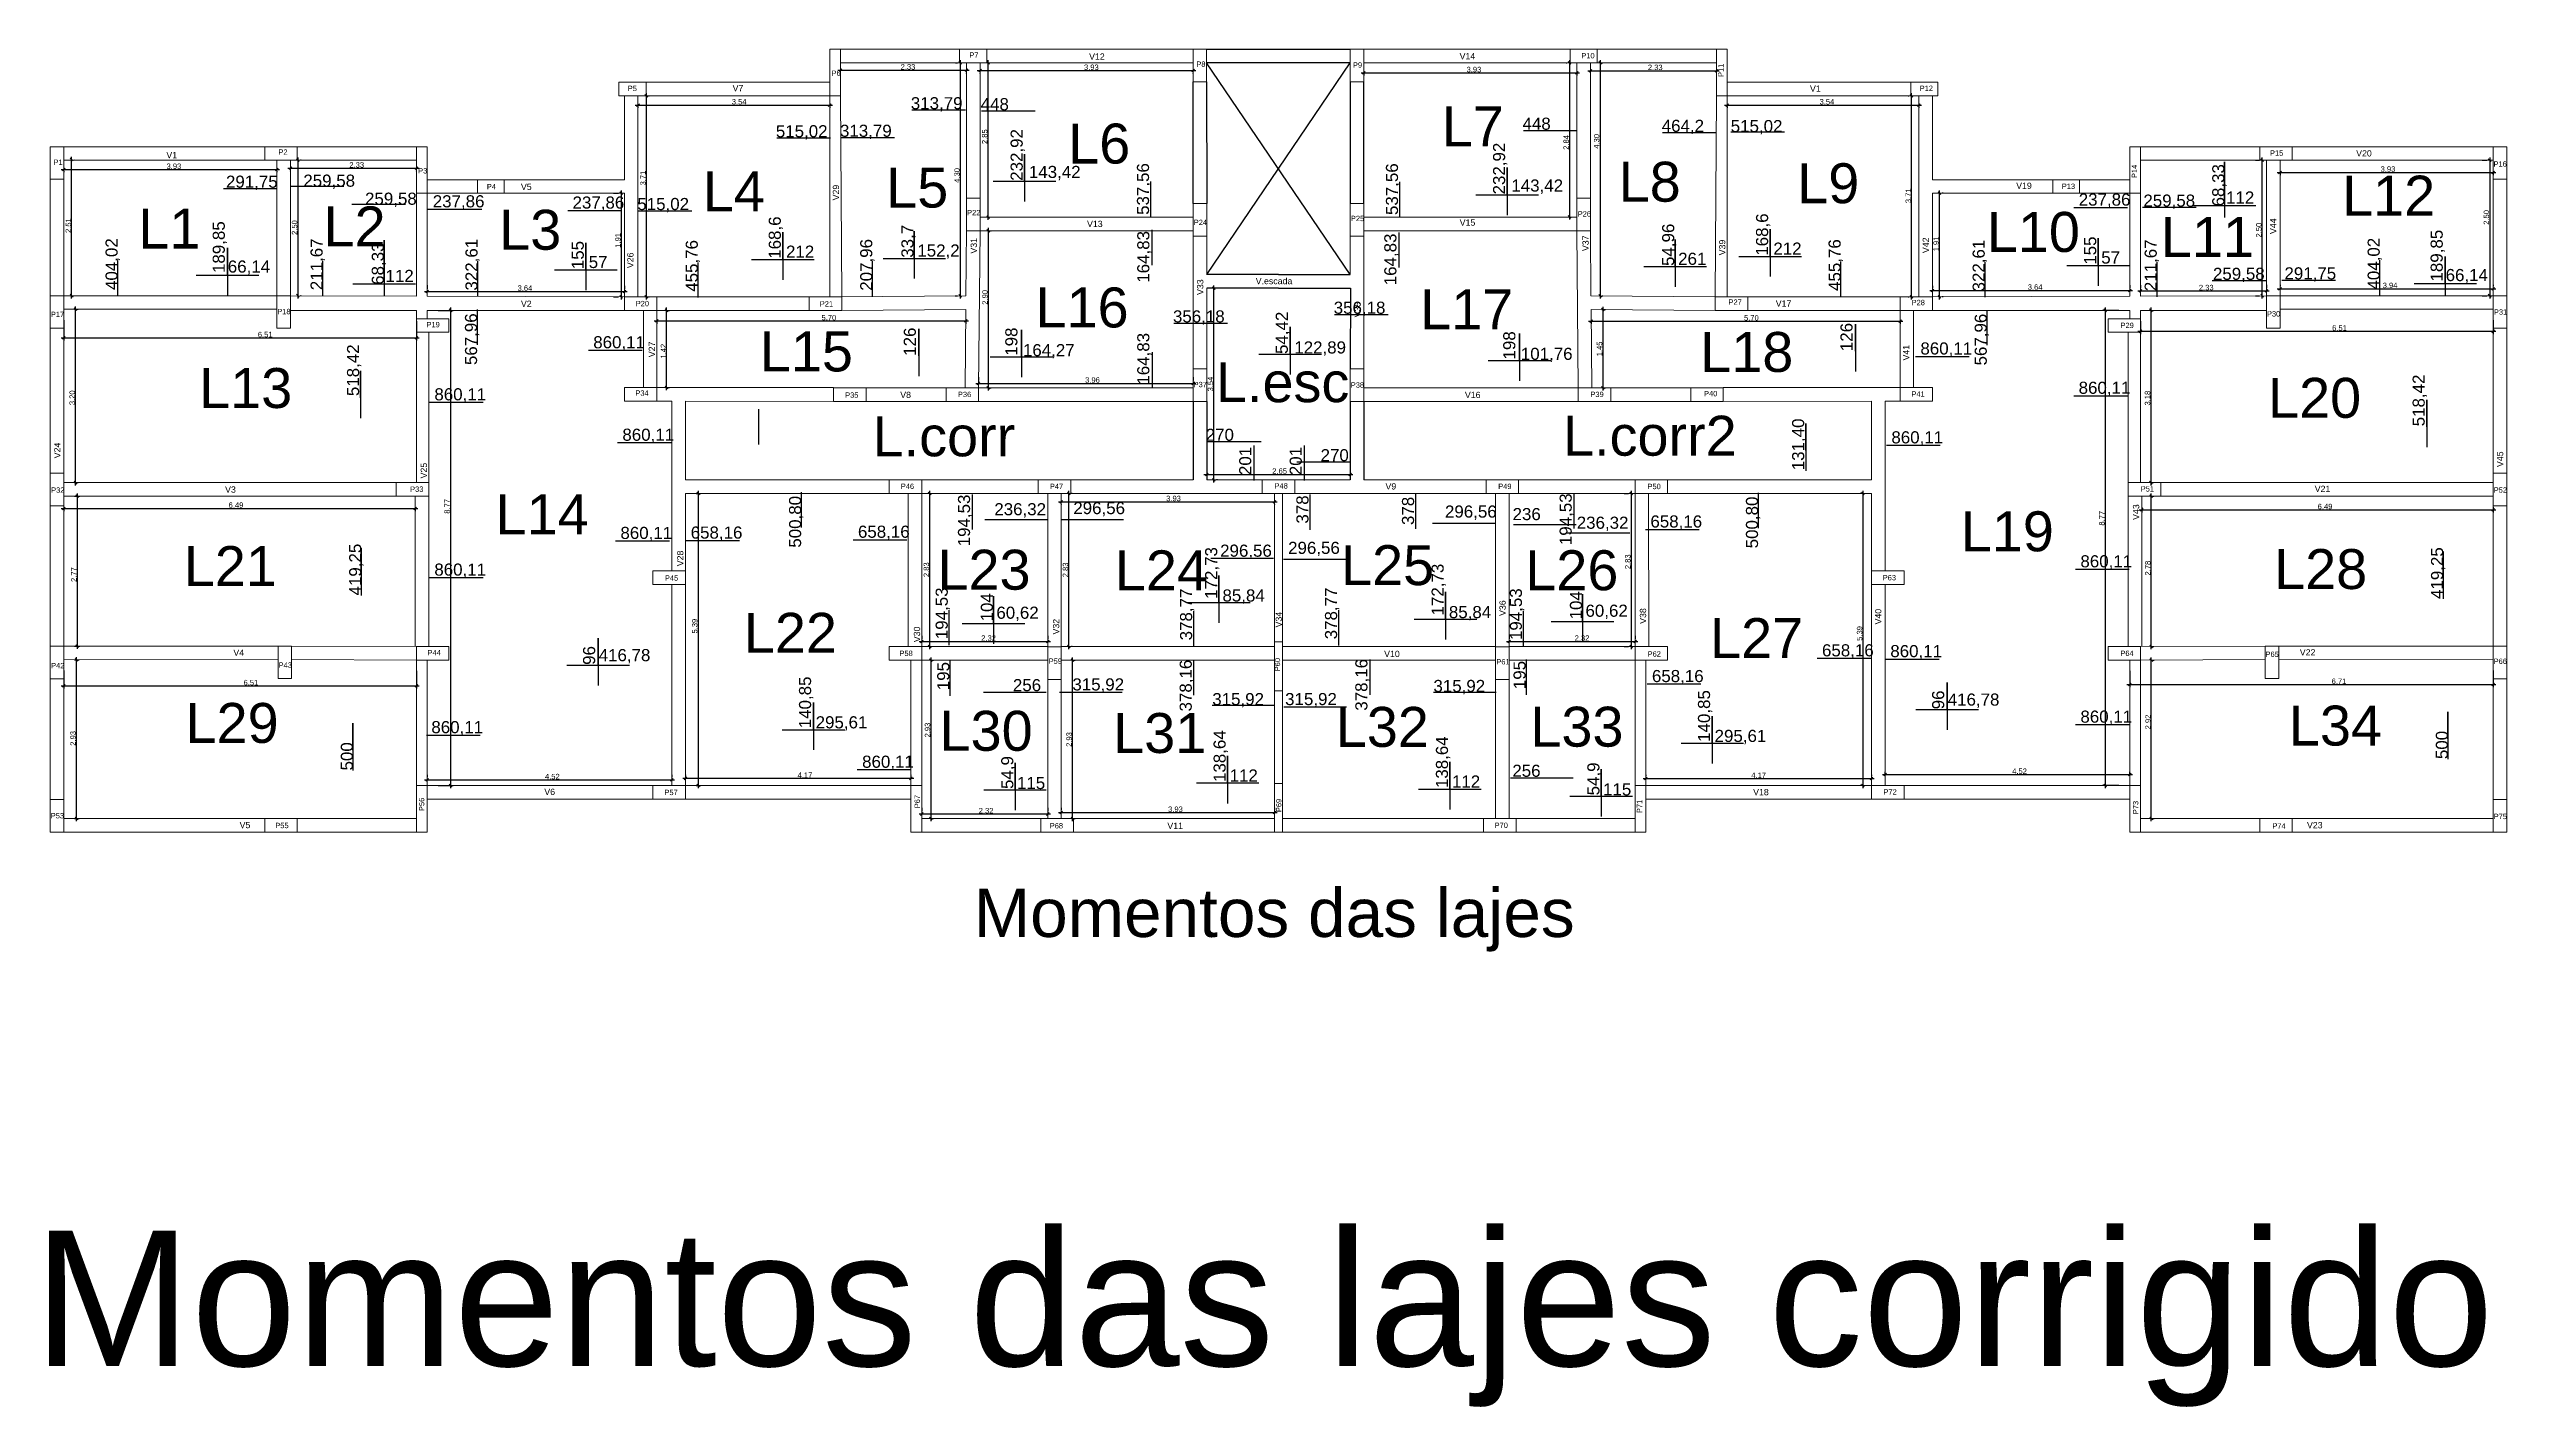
# Model space of a CAD drawing. Header units: millimetres. Extents: x 2878 to 6301, y 540 to 1980.
# Drawn here: x 2911.27 to 2956.64, y 668.72 to 693.77 of the extents above; entities that cross this region are included whole.
import ezdxf

# ---------------------------------------------------------------- set-up
doc = ezdxf.new("R2010")
doc.units = ezdxf.units.MM
doc.header["$LTSCALE"] = 4
for name, color, linetype, lineweight in [('ALVENARIA', 4, 'Continuous', 20), ('COTAS', 35, 'Continuous', 5), ('ESTRUTURA', 4, 'Continuous', 25), ('PILAR', 1, 'Continuous', 5), ('TEXTO', 5, 'Continuous', 20)]:
    doc.layers.add(name, color=color, linetype=linetype, lineweight=lineweight)
doc.layers.add('LINHA DE MOMENTOS', color=42, linetype='Continuous')
doc.styles.get("Standard").update_dxf_attribs({"font": 'arial.ttf'})
doc.dimstyles.new('ISO-25', dxfattribs={"dimscale": 0, "dimtxt": 0.1, "dimasz": 0.05, "dimexe": 0.05, "dimexo": 0.2, "dimgap": 0.01, "dimtad": 1, "dimzin": 4, "dimdsep": 46, "dimtxsty": 'Standard', "dimblk": 'OBLIQUE', "dimcen": 0.1, "dimdle": 0.05, "dimclrt": 256, "dimadec": 0, "dimazin": 0, "dimtfac": 1, "dimtix": 1, "dimtofl": 0, "dimtmove": 0, "dimatfit": 3, "dimfxl": 1, "dimtfillclr": 256, "dimarcsym": 0})

msp = doc.modelspace()

# ---------------------------------------------------------------- texts
at = {"layer": 'COTAS', "attachment_point": 1}
for s, width, heights, insert, char_height in [('P6', 2.5, [1.872], (2925.711, 693.379), 0.0988), ('P7', 2.5, [1.872], (2928.256, 693.714), 0.0988), ('V12', 2.5, [1.872], (2930.468, 693.695), 0.116), ('P8', 2.5, [1.872], (2932.448, 693.546), 0.0988), ('P9', 2.5, [1.872], (2935.339, 693.53), 0.0988), ('V14', 2.5, [1.872], (2937.308, 693.702), 0.116), ('P10', 2.5, [1.872], (2939.555, 693.703), 0.0988), ('P5', 2.5, [1.872], (2921.95, 693.099), 0.0988), ('V7', 2.5, [1.872], (2923.886, 693.112), 0.116), ('V1', 2.5, [1.872], (2943.777, 693.104), 0.116), ('P12', 2.5, [1.872], (2945.802, 693.101), 0.0988), ('L7', 2.5, [1.872], (2936.978, 692.717), 0.7375), ('L6', 2.5, [1.872], (2930.082, 692.4), 0.7375), ('P1', 2.5, [1.872], (2911.347, 691.736), 0.0988), ('V1', 2.5, [1.872], (2913.432, 691.877), 0.116), ('P2', 2.5, [1.872], (2915.501, 691.923), 0.0988), ('P3', 2.5, [1.872], (2918.08, 691.578), 0.0988), ('L4', 2.5, [1.872], (2923.335, 691.519), 0.7375), ('L5', 2.5, [1.872], (2926.722, 691.587), 0.7375), ('L8', 2.5, [1.872], (2940.245, 691.696), 0.7375), ('L9', 2.5, [1.872], (2943.541, 691.668), 0.7375), ('P15', 2.5, [1.872], (2952.27, 691.906), 0.0988), ('V20', 2.5, [1.872], (2953.861, 691.909), 0.116), ('P16', 2.5, [1.872], (2956.397, 691.703), 0.0988), ('P4', 2.5, [1.872], (2919.349, 691.286), 0.0988), ('V5', 2.5, [1.872], (2919.978, 691.29), 0.116), ('V19', 2.5, [1.872], (2947.584, 691.311), 0.116), ('P13', 2.5, [1.872], (2948.426, 691.292), 0.0988), ('L12', 2.5, [1.872], (2953.601, 691.439), 0.7375), ('L1', 2.5, [1.872], (2912.913, 690.832), 0.7375), ('L2', 2.5, [1.872], (2916.334, 690.871), 0.7375), ('L3', 2.5, [1.872], (2919.577, 690.809), 0.7375), ('P22', 2.5, [1.872], (2928.215, 690.806), 0.0988), ('P24', 2.5, [1.872], (2932.4, 690.626), 0.0988), ('P25', 2.5, [1.872], (2935.301, 690.698), 0.0988), ('V15', 2.5, [1.872], (2937.31, 690.632), 0.116), ('P26', 2.5, [1.872], (2939.489, 690.782), 0.0988), ('L10', 2.5, [1.872], (2947.042, 690.769), 0.7375), ('L11', 2.5, [1.872], (2950.255, 690.673), 0.7375), ('V13', 2.5, [1.872], (2930.43, 690.607), 0.116), ('L16', 2.5, [1.872], (2929.479, 689.375), 0.7375), ('V.escada', 2.5, [1.872], (2933.544, 689.552), 0.116), ('L17', 2.5, [1.872], (2936.58, 689.342), 0.7375), ('P17', 2.5, [1.872], (2911.3, 688.928), 0.0988), ('P18', 2.5, [1.872], (2915.479, 688.981), 0.0988), ('V2', 2.5, [1.872], (2919.978, 689.133), 0.116), ('P20', 2.5, [1.872], (2922.097, 689.128), 0.0988), ('P21', 2.5, [1.872], (2925.496, 689.122), 0.0988), ('P27', 2.5, [1.872], (2942.273, 689.154), 0.0988), ('V17', 2.5, [1.872], (2943.145, 689.138), 0.116), ('P28', 2.5, [1.872], (2945.653, 689.147), 0.0988), ('P30', 2.5, [1.872], (2952.214, 688.938), 0.0988), ('P31', 2.5, [1.872], (2956.404, 688.971), 0.0988), ('P19', 2.5, [1.872], (2918.234, 688.739), 0.0988), ('L15', 2.5, [1.872], (2924.389, 688.563), 0.7375), ('L18', 2.5, [1.872], (2941.751, 688.554), 0.7375), ('P29', 2.5, [1.872], (2949.51, 688.725), 0.0988), ('L13', 2.5, [1.872], (2914.037, 687.888), 0.7375), ('L.esc', 2.5, [1.872], (2932.81, 687.996), 0.7375), ('P34', 2.5, [1.872], (2922.09, 687.476), 0.0988), ('P35', 2.5, [1.872], (2925.964, 687.438), 0.0988), ('V8', 0.59468, [0.385], (2926.981, 687.451), 0.116), ('P36', 2.5, [1.872], (2928.046, 687.451), 0.0988), ('P37', 2.5, [1.872], (2932.397, 687.633), 0.0988), ('P38', 2.5, [1.872], (2935.299, 687.625), 0.0988), ('V16', 2.5, [1.872], (2937.406, 687.45), 0.116), ('P39', 2.5, [1.872], (2939.723, 687.452), 0.0988), ('P40', 2.5, [1.872], (2941.821, 687.466), 0.0988), ('P41', 2.5, [1.872], (2945.65, 687.458), 0.0988), ('L20', 2.5, [1.872], (2952.234, 687.707), 0.7375), ('L.corr', 2.5, [1.872], (2926.471, 686.997), 0.7375), ('L.corr2', 2.5, [1.872], (2939.218, 687.008), 0.7375), ('P32', 2.5, [1.872], (2911.304, 685.685), 0.0988), ('V3', 2.5, [1.872], (2914.516, 685.704), 0.116), ('P33', 2.5, [1.872], (2917.932, 685.702), 0.0988), ('P46', 2.5, [1.872], (2926.991, 685.755), 0.0988), ('P47', 2.5, [1.872], (2929.744, 685.753), 0.0988), ('P48', 2.5, [1.872], (2933.891, 685.763), 0.0988), ('V9', 2.5, [1.872], (2935.94, 685.763), 0.116), ('P49', 2.5, [1.872], (2938.021, 685.754), 0.0988), ('P50', 2.5, [1.872], (2940.777, 685.752), 0.0988), ('P51', 2.5, [1.872], (2949.883, 685.708), 0.0988), ('V21', 2.5, [1.872], (2953.096, 685.717), 0.116), ('P52', 2.5, [1.872], (2956.4, 685.686), 0.0988), ('L14', 2.5, [1.872], (2919.51, 685.558), 0.7375), ('L19', 2.5, [1.872], (2946.561, 685.244), 0.7375), ('L21', 2.5, [1.872], (2913.753, 684.602), 0.7375), ('L23', 2.5, [1.872], (2927.668, 684.535), 0.7375), ('L24', 2.5, [1.872], (2930.944, 684.523), 0.7375), ('L25', 2.5, [1.872], (2935.119, 684.619), 0.7375), ('L26', 2.5, [1.872], (2938.521, 684.525), 0.7375), ('L28', 2.5, [1.872], (2952.346, 684.547), 0.7375), ('P45', 2.5, [1.872], (2922.636, 684.063), 0.0988), ('P63', 2.5, [1.872], (2945.12, 684.069), 0.0988), ('L22', 2.5, [1.872], (2924.094, 683.37), 0.7375), ('L27', 2.5, [1.872], (2941.932, 683.273), 0.7375), ('P42', 2.5, [1.872], (2911.304, 682.446), 0.0988), ('V4', 2.5, [1.872], (2914.669, 682.693), 0.116), ('P43', 2.5, [1.872], (2915.504, 682.455), 0.0988), ('P44', 2.5, [1.872], (2918.253, 682.684), 0.0988), ('P58', 2.5, [1.872], (2926.966, 682.672), 0.0988), ('P59', 2.5, [1.872], (2929.721, 682.528), 0.0988), ('V10', 2.5, [1.872], (2935.915, 682.67), 0.116), ('P61', 2.5, [1.872], (2937.987, 682.517), 0.0988), ('P62', 2.5, [1.872], (2940.779, 682.661), 0.0988), ('P64', 2.5, [1.872], (2949.508, 682.673), 0.0988), ('P65', 2.5, [1.872], (2952.187, 682.655), 0.0988), ('V22', 2.5, [1.872], (2952.82, 682.699), 0.116), ('P66', 2.5, [1.872], (2956.399, 682.526), 0.0988), ('L29', 2.5, [1.872], (2913.786, 681.707), 0.7375), ('L30', 2.5, [1.872], (2927.707, 681.562), 0.7375), ('L32', 2.5, [1.872], (2935.022, 681.634), 0.7375), ('L33', 2.5, [1.872], (2938.615, 681.638), 0.7375), ('L34', 2.5, [1.872], (2952.619, 681.658), 0.7375), ('L31', 2.5, [1.872], (2930.912, 681.521), 0.7375), ('V6', 2.5, [1.872], (2920.41, 680.125), 0.116), ('P57', 2.5, [1.872], (2922.627, 680.105), 0.0988), ('V18', 2.5, [1.872], (2942.728, 680.12), 0.116), ('P72', 2.5, [1.872], (2945.133, 680.114), 0.0988), ('P53', 2.5, [1.872], (2911.297, 679.675), 0.0988), ('V5', 2.5, [1.872], (2914.784, 679.512), 0.116), ('P55', 2.5, [1.872], (2915.443, 679.495), 0.0988), ('P68', 2.5, [1.872], (2929.741, 679.49), 0.0988), ('V11', 2.5, [1.872], (2931.913, 679.498), 0.116), ('P70', 2.5, [1.872], (2937.954, 679.499), 0.0988), ('P74', 2.5, [1.872], (2952.314, 679.487), 0.0988), ('V23', 2.5, [1.872], (2952.953, 679.51), 0.116), ('P75', 2.5, [1.872], (2956.4, 679.662), 0.0988), ('Momentos das lajes', 44.59727, [0], (2928.34, 678.281), 0.89298), ('Momentos das lajes corrigido', 44.59727, [0], (2910.981, 671.97), 2.5)]:
    msp.add_mtext_dynamic_manual_height_columns(s, width=width, gutter_width=12.5, heights=heights, dxfattribs=dict(at, insert=insert, char_height=char_height))
at = {"layer": 'COTAS', "attachment_point": 1, "rotation": 90}
for s, insert, char_height in [('P11', (2942.082, 693.26), 0.0988), ('P14', (2949.718, 691.395), 0.0988), ('V29', (2925.736, 690.983), 0.116), ('V44', (2952.273, 690.362), 0.116), ('V31', (2928.28, 690), 0.116), ('V37', (2939.576, 690.047), 0.116), ('V39', (2942.099, 689.969), 0.116), ('V42', (2945.857, 690.01), 0.116), ('V26', (2921.94, 689.732), 0.116), ('V33', (2932.461, 689.237), 0.116), ('V35', (2935.368, 688.824), 0.116), ('V27', (2922.337, 688.088), 0.116), ('V41', (2945.494, 688.028), 0.116), ('V24', (2911.361, 686.222), 0.116), ('V25', (2918.127, 685.851), 0.116), ('V45', (2956.46, 686.061), 0.116), ('V43', (2949.739, 685.085), 0.116), ('V28', (2922.861, 684.23), 0.116), ('V34', (2933.911, 683.101), 0.116), ('V36', (2938.043, 683.313), 0.116), ('V38', (2940.636, 683.167), 0.116), ('V40', (2944.98, 683.156), 0.116), ('V30', (2927.232, 682.829), 0.116), ('V32', (2929.8, 682.971), 0.116), ('P60', (2933.896, 682.291), 0.0988), ('P56', (2918.095, 679.712), 0.0988), ('P67', (2927.245, 679.763), 0.0988), ('P69', (2933.92, 679.692), 0.0988), ('P71', (2940.58, 679.674), 0.0988), ('P73', (2949.74, 679.654), 0.0988)]:
    msp.add_mtext_dynamic_manual_height_columns(s, width=2.5, gutter_width=12.5, heights=[1.872], dxfattribs=dict(at, insert=insert, char_height=char_height))
at = {"layer": 'TEXTO'}
for s, p in [('313,79', (2927.176, 692.664)), ('448', (2928.466, 692.646)), ('448', (2938.47, 692.286)), ('464,2 ', (2941.04, 692.247)), ('515,02', (2942.314, 692.242)), ('515,02', (2924.684, 692.147)), ('313,79', (2925.869, 692.156)), ('143,42', (2929.356, 691.396)), ('291,75', (2914.532, 691.216)), ('259,58', (2915.961, 691.235)), ('259,58', (2917.1, 690.902)), ('237,86', (2918.35, 690.854)), ('143,42', (2938.264, 691.145)), ('237,86', (2948.739, 690.886)), ('259,58', (2949.933, 690.867)), ('112', (2951.459, 690.924)), ('237,86', (2920.931, 690.831)), ('515,02', (2922.127, 690.804)), ('152,2', (2927.297, 689.946)), ('212', (2943.101, 689.981)), ('66,14', (2914.566, 689.65)), ('57', (2921.23, 689.734)), ('212', (2924.872, 689.925)), ('261', (2941.343, 689.793)), ('57', (2949.154, 689.816)), ('259,58', (2951.217, 689.515)), ('291,75', (2952.537, 689.524)), ('66,14', (2955.513, 689.493)), ('112', (2917.478, 689.477)), ('356,18', (2932.016, 688.73)), ('356,18', (2934.984, 688.89)), ('860,11', (2921.313, 688.253)), ('122,89', (2934.256, 688.157)), ('860,11', (2945.816, 688.138)), ('164,27', (2929.246, 688.107)), ('101,76', (2938.439, 688.039)), ('860,11', (2918.38, 687.292)), ('860,11', (2948.737, 687.413)), ('860,11', (2921.851, 686.546)), ('270', (2932.621, 686.545)), ('860,11', (2945.28, 686.498)), ('270', (2934.742, 686.168)), ('236,32', (2928.718, 685.171)), ('296,56', (2930.176, 685.192)), ('296,56', (2937.038, 685.128)), ('236', (2938.286, 685.081)), ('658,16', (2940.831, 684.945)), ('860,11', (2921.815, 684.734)), ('658,16', (2923.112, 684.74)), ('658,16', (2926.2, 684.756)), ('236,32', (2939.471, 684.922)), ('860,11', (2918.379, 684.057)), ('296,56', (2932.887, 684.406)), ('296,56', (2934.142, 684.458)), ('860,11', (2948.77, 684.21)), ('85,84', (2932.93, 683.579)), ('60,62', (2928.756, 683.261)), ('85,84', (2937.11, 683.272)), ('60,62', (2939.632, 683.298)), ('416,78', (2921.413, 682.478)), ('658,16', (2943.999, 682.567)), ('860,11', (2945.26, 682.552)), ('256', (2929.061, 681.924)), ('315,92', (2930.159, 681.938)), ('315,92', (2936.825, 681.909)), ('658,16', (2940.859, 682.092)), ('315,92', (2932.742, 681.666)), ('315,92', (2934.087, 681.667)), ('416,78', (2946.32, 681.658)), ('860,11', (2948.77, 681.343)), ('860,11', (2918.324, 681.149)), ('295,61', (2925.419, 681.238)), ('295,61', (2942.016, 680.987)), ('860,11', (2926.277, 680.511)), ('115', (2929.136, 680.118)), ('112', (2933.062, 680.257)), ('112', (2937.167, 680.146)), ('256', (2938.282, 680.344)), ('115', (2939.957, 680))]:
    msp.add_text(s, height=0.2235, dxfattribs=at).set_placement(p)
for s, p in [('232,92', (2929.242, 691.344)), ('232,92', (2938.149, 691.092)), ('537,56', (2931.574, 690.715)), ('537,56', (2936.171, 690.712)), ('68,33', (2951.427, 690.871)), ('168,6', (2924.776, 689.905)), ('168,6', (2943.004, 689.961)), ('404,02', (2912.532, 689.329)), ('189,85', (2914.511, 689.642)), ('211,67', (2916.317, 689.325)), ('68,33', (2917.447, 689.424)), ('322,61', (2919.177, 689.318)), ('155', (2921.138, 689.713)), ('455,76', (2923.243, 689.296)), ('207,96', (2926.465, 689.315)), ('33,7', (2927.225, 689.924)), ('164,83', (2931.58, 689.463)), ('164,83', (2936.141, 689.416)), ('54,96', (2941.271, 689.772)), ('455,76', (2944.343, 689.311)), ('322,61', (2947.003, 689.302)), ('155', (2949.062, 689.795)), ('211,67', (2950.179, 689.307)), ('404,02', (2954.296, 689.337)), ('189,85', (2955.459, 689.485)), ('567,96', (2919.168, 687.943)), ('54,42', (2934.137, 688.148)), ('567,96', (2947.041, 687.936)), ('126', (2927.269, 688.114)), ('198', (2929.144, 688.115)), ('164,83', (2931.58, 687.582)), ('198', (2938.337, 688.046)), ('126', (2944.563, 688.2)), ('518,42', (2916.99, 687.37)), ('518,42', (2955.126, 686.813)), ('131,40', (2943.67, 686.002)), ('201', (2933.462, 685.913)), ('201', (2934.394, 685.911)), ('500,80', (2925.151, 684.573)), ('194,53', (2928.27, 684.598)), ('378', (2934.518, 685.017)), ('378', (2936.467, 684.991)), ('194,53', (2939.378, 684.62)), ('500,80', (2942.818, 684.561)), ('419,25', (2917.03, 683.691)), ('172,73', (2932.833, 683.629)), ('172,73', (2937.014, 683.322)), ('419,25', (2955.466, 683.626)), ('194,53', (2927.858, 682.884)), ('378,77', (2935.046, 682.882)), ('194,53', (2938.459, 682.868)), ('104', (2928.692, 683.212)), ('378,77', (2932.37, 682.862)), ('104', (2939.568, 683.249)), ('96', (2921.348, 682.41)), ('195', (2927.887, 681.942)), ('378,16', (2932.363, 681.55)), ('378,16', (2935.606, 681.564)), ('195', (2938.527, 681.962)), ('140,85', (2925.335, 681.24)), ('140,85', (2941.932, 680.989)), ('96', (2946.255, 681.59)), ('138,64', (2932.989, 680.248)), ('500', (2955.555, 680.671)), ('500', (2916.876, 680.461)), ('54,9', (2929.069, 680.119)), ('138,64', (2937.094, 680.136)), ('54,9', (2939.89, 680.001))]:
    msp.add_text(s, height=0.2235, rotation=90, dxfattribs=at).set_placement(p)

# ---------------------------------------------------------------- blocks, each defined once
blk = doc.blocks.new('PILAR')
at = {"layer": 'PILAR', "ltscale": 0.01}
blk.add_lwpolyline([(-0.15, 0), (0.1, 0), (0.1, -0.6), (-0.15, -0.6)], close=True, dxfattribs=at)
blk = doc.blocks.new('_Oblique')
at = {"color": 0, "linetype": 'ByBlock', "lineweight": -2}
blk.add_line((-0.5, -0.5), (0.5, 0.5), dxfattribs=at)
blk = doc.blocks.new('*D493')
at = {"layer": 'COTAS', "color": 0, "lineweight": -2, "transparency": 16777216}
for p, q in [((2911.488, 691.551), (2915.523, 691.551)), ((2911.538, 691.524), (2911.538, 691.501)), ((2915.473, 691.524), (2915.473, 691.501))]:
    blk.add_line(p, q, dxfattribs=at)
at = {"layer": 'Defpoints', "color": 0, "transparency": 16777216}
for p in [(2911.538, 691.724), (2915.473, 691.724), (2915.473, 691.551)]:
    blk.add_point(p, dxfattribs=at)
at = {"layer": 'COTAS', "color": 0, "lineweight": -2, "transparency": 16777216, "xscale": 0.05, "yscale": 0.05, "zscale": 0.05, "rotation": 180}
blk.add_blockref('_Oblique', (2911.538, 691.551), dxfattribs=at)
at = {"layer": 'COTAS', "color": 0, "lineweight": -2, "transparency": 16777216, "xscale": 0.05, "yscale": 0.05, "zscale": 0.05}
blk.add_blockref('_Oblique', (2915.473, 691.551), dxfattribs=at)
at = {"layer": 'COTAS', "transparency": 16777216, "insert": (2913.571, 691.612), "char_height": 0.1, "attachment_point": 5}
blk.add_mtext('3.93', dxfattribs=at)
blk = doc.blocks.new('*D494')
at = {"layer": 'COTAS', "color": 0, "lineweight": -2, "transparency": 16777216}
for p, q in [((2911.683, 689.174), (2911.683, 691.786)), ((2911.738, 691.736), (2911.733, 691.736)), ((2911.738, 689.224), (2911.733, 689.224))]:
    blk.add_line(p, q, dxfattribs=at)
at = {"layer": 'Defpoints', "color": 0, "transparency": 16777216}
for p in [(2911.538, 691.736), (2911.683, 691.736), (2911.538, 689.224)]:
    blk.add_point(p, dxfattribs=at)
at = {"layer": 'COTAS', "color": 0, "lineweight": -2, "transparency": 16777216, "xscale": 0.05, "yscale": 0.05, "zscale": 0.05}
for p, rotation in [((2911.683, 691.736), 90), ((2911.683, 689.224), 270)]:
    blk.add_blockref('_Oblique', p, dxfattribs=dict(at, rotation=rotation))
at = {"layer": 'COTAS', "transparency": 16777216, "insert": (2911.622, 690.517), "char_height": 0.1, "attachment_point": 5, "rotation": 90}
blk.add_mtext('2.51', dxfattribs=at)
blk = doc.blocks.new('*D495')
at = {"layer": 'COTAS', "color": 0, "lineweight": -2, "transparency": 16777216}
for p, q in [((2915.673, 691.575), (2918.098, 691.575)), ((2915.723, 691.524), (2915.723, 691.525)), ((2918.048, 691.524), (2918.048, 691.525))]:
    blk.add_line(p, q, dxfattribs=at)
at = {"layer": 'Defpoints', "color": 0, "transparency": 16777216}
for p in [(2915.723, 691.724), (2918.048, 691.724), (2918.048, 691.575)]:
    blk.add_point(p, dxfattribs=at)
at = {"layer": 'COTAS', "color": 0, "lineweight": -2, "transparency": 16777216, "xscale": 0.05, "yscale": 0.05, "zscale": 0.05, "rotation": 180}
blk.add_blockref('_Oblique', (2915.723, 691.575), dxfattribs=at)
at = {"layer": 'COTAS', "color": 0, "lineweight": -2, "transparency": 16777216, "xscale": 0.05, "yscale": 0.05, "zscale": 0.05}
blk.add_blockref('_Oblique', (2918.048, 691.575), dxfattribs=at)
at = {"layer": 'COTAS', "transparency": 16777216, "insert": (2916.946, 691.637), "char_height": 0.1, "attachment_point": 5}
blk.add_mtext('2.33', dxfattribs=at)
blk = doc.blocks.new('*D496')
at = {"layer": 'COTAS', "color": 0, "lineweight": -2, "transparency": 16777216}
for p, q in [((2915.86, 691.774), (2915.86, 689.174)), ((2915.923, 691.724), (2915.91, 691.724)), ((2915.923, 689.224), (2915.91, 689.224))]:
    blk.add_line(p, q, dxfattribs=at)
at = {"layer": 'Defpoints', "color": 0, "transparency": 16777216}
for p in [(2915.723, 691.724), (2915.723, 689.224), (2915.86, 689.224)]:
    blk.add_point(p, dxfattribs=at)
at = {"layer": 'COTAS', "color": 0, "lineweight": -2, "transparency": 16777216, "xscale": 0.05, "yscale": 0.05, "zscale": 0.05}
for p, rotation in [((2915.86, 691.724), 90), ((2915.86, 689.224), 270)]:
    blk.add_blockref('_Oblique', p, dxfattribs=dict(at, rotation=rotation))
at = {"layer": 'COTAS', "transparency": 16777216, "insert": (2915.799, 690.481), "char_height": 0.1, "attachment_point": 5, "rotation": 90}
blk.add_mtext('2.50', dxfattribs=at)
blk = doc.blocks.new('*D499')
at = {"layer": 'COTAS', "color": 0, "lineweight": -2, "transparency": 16777216}
for p, q in [((2918.198, 689.302), (2921.939, 689.302)), ((2918.248, 689.415), (2918.248, 689.352)), ((2921.889, 689.403), (2921.889, 689.352))]:
    blk.add_line(p, q, dxfattribs=at)
at = {"layer": 'Defpoints', "color": 0, "transparency": 16777216}
for p in [(2921.889, 689.302), (2918.248, 689.215), (2921.889, 689.203)]:
    blk.add_point(p, dxfattribs=at)
at = {"layer": 'COTAS', "color": 0, "lineweight": -2, "transparency": 16777216, "xscale": 0.05, "yscale": 0.05, "zscale": 0.05, "rotation": 180}
blk.add_blockref('_Oblique', (2918.248, 689.302), dxfattribs=at)
at = {"layer": 'COTAS', "color": 0, "lineweight": -2, "transparency": 16777216, "xscale": 0.05, "yscale": 0.05, "zscale": 0.05}
blk.add_blockref('_Oblique', (2921.889, 689.302), dxfattribs=at)
at = {"layer": 'COTAS', "transparency": 16777216, "insert": (2920.052, 689.363), "char_height": 0.1, "attachment_point": 5}
blk.add_mtext('3.64', dxfattribs=at)
blk = doc.blocks.new('*D500')
at = {"layer": 'COTAS', "color": 0, "lineweight": -2, "transparency": 16777216}
for p, q in [((2921.689, 691.114), (2921.78, 691.114)), ((2921.83, 691.164), (2921.83, 689.153)), ((2921.688, 689.203), (2921.78, 689.203))]:
    blk.add_line(p, q, dxfattribs=at)
at = {"layer": 'Defpoints', "color": 0, "transparency": 16777216}
for p in [(2921.889, 691.114), (2921.83, 689.203), (2921.888, 689.203)]:
    blk.add_point(p, dxfattribs=at)
at = {"layer": 'COTAS', "color": 0, "lineweight": -2, "transparency": 16777216, "xscale": 0.05, "yscale": 0.05, "zscale": 0.05}
for p, rotation in [((2921.83, 691.114), 90), ((2921.83, 689.203), 270)]:
    blk.add_blockref('_Oblique', p, dxfattribs=dict(at, rotation=rotation))
at = {"layer": 'COTAS', "transparency": 16777216, "insert": (2921.769, 690.244), "char_height": 0.1, "attachment_point": 5, "rotation": 90}
blk.add_mtext('1.91', dxfattribs=at)
blk = doc.blocks.new('*D501')
at = {"layer": 'COTAS', "color": 0, "lineweight": -2, "transparency": 16777216}
for p, q in [((2922.089, 692.742), (2925.728, 692.742)), ((2922.139, 692.713), (2922.139, 692.692)), ((2925.678, 692.713), (2925.678, 692.692))]:
    blk.add_line(p, q, dxfattribs=at)
at = {"layer": 'Defpoints', "color": 0, "transparency": 16777216}
for p in [(2922.139, 692.913), (2925.678, 692.913), (2925.678, 692.742)]:
    blk.add_point(p, dxfattribs=at)
at = {"layer": 'COTAS', "color": 0, "lineweight": -2, "transparency": 16777216, "xscale": 0.05, "yscale": 0.05, "zscale": 0.05, "rotation": 180}
blk.add_blockref('_Oblique', (2922.139, 692.742), dxfattribs=at)
at = {"layer": 'COTAS', "color": 0, "lineweight": -2, "transparency": 16777216, "xscale": 0.05, "yscale": 0.05, "zscale": 0.05}
blk.add_blockref('_Oblique', (2925.678, 692.742), dxfattribs=at)
at = {"layer": 'COTAS', "transparency": 16777216, "insert": (2924.007, 692.803), "char_height": 0.1, "attachment_point": 5}
blk.add_mtext('3.54', dxfattribs=at)
blk = doc.blocks.new('*D502')
at = {"layer": 'COTAS', "color": 0, "lineweight": -2, "transparency": 16777216}
for p, q in [((2922.293, 692.963), (2922.293, 689.153)), ((2922.339, 692.913), (2922.343, 692.913)), ((2922.339, 689.203), (2922.343, 689.203))]:
    blk.add_line(p, q, dxfattribs=at)
at = {"layer": 'Defpoints', "color": 0, "transparency": 16777216}
for p in [(2922.139, 692.913), (2922.139, 689.203), (2922.293, 689.203)]:
    blk.add_point(p, dxfattribs=at)
at = {"layer": 'COTAS', "color": 0, "lineweight": -2, "transparency": 16777216, "xscale": 0.05, "yscale": 0.05, "zscale": 0.05}
for p, rotation in [((2922.293, 692.913), 90), ((2922.293, 689.203), 270)]:
    blk.add_blockref('_Oblique', p, dxfattribs=dict(at, rotation=rotation))
at = {"layer": 'COTAS', "transparency": 16777216, "insert": (2922.232, 691.394), "char_height": 0.1, "attachment_point": 5, "rotation": 90}
blk.add_mtext('3.71', dxfattribs=at)
blk = doc.blocks.new('*D503')
at = {"layer": 'COTAS', "color": 0, "lineweight": -2, "transparency": 16777216}
for p, q in [((2925.828, 693.385), (2928.254, 693.385)), ((2925.878, 693.323), (2925.878, 693.335)), ((2928.204, 693.323), (2928.204, 693.335))]:
    blk.add_line(p, q, dxfattribs=at)
at = {"layer": 'Defpoints', "color": 0, "transparency": 16777216}
for p in [(2925.878, 693.523), (2928.204, 693.523), (2928.204, 693.385)]:
    blk.add_point(p, dxfattribs=at)
at = {"layer": 'COTAS', "color": 0, "lineweight": -2, "transparency": 16777216, "xscale": 0.05, "yscale": 0.05, "zscale": 0.05, "rotation": 180}
blk.add_blockref('_Oblique', (2925.878, 693.385), dxfattribs=at)
at = {"layer": 'COTAS', "color": 0, "lineweight": -2, "transparency": 16777216, "xscale": 0.05, "yscale": 0.05, "zscale": 0.05}
blk.add_blockref('_Oblique', (2928.204, 693.385), dxfattribs=at)
at = {"layer": 'COTAS', "transparency": 16777216, "insert": (2927.124, 693.446), "char_height": 0.1, "attachment_point": 5}
blk.add_mtext('2.33', dxfattribs=at)
blk = doc.blocks.new('*D504')
at = {"layer": 'COTAS', "color": 0, "lineweight": -2, "transparency": 16777216}
for p, q in [((2928.004, 693.523), (2928.04, 693.523)), ((2928.09, 693.573), (2928.09, 689.171)), ((2927.993, 689.221), (2928.04, 689.221))]:
    blk.add_line(p, q, dxfattribs=at)
at = {"layer": 'Defpoints', "color": 0, "transparency": 16777216}
for p in [(2928.204, 693.523), (2928.09, 689.221), (2928.193, 689.221)]:
    blk.add_point(p, dxfattribs=at)
at = {"layer": 'COTAS', "color": 0, "lineweight": -2, "transparency": 16777216, "xscale": 0.05, "yscale": 0.05, "zscale": 0.05}
for p, rotation in [((2928.09, 693.523), 90), ((2928.09, 689.221), 270)]:
    blk.add_blockref('_Oblique', p, dxfattribs=dict(at, rotation=rotation))
at = {"layer": 'COTAS', "transparency": 16777216, "insert": (2928.029, 691.443), "char_height": 0.1, "attachment_point": 5, "rotation": 90}
blk.add_mtext('4.30', dxfattribs=at)
blk = doc.blocks.new('*D505')
at = {"layer": 'COTAS', "color": 0, "lineweight": -2, "transparency": 16777216}
for p, q in [((2928.404, 693.378), (2932.438, 693.378)), ((2928.454, 693.323), (2928.454, 693.328)), ((2932.388, 693.323), (2932.388, 693.328))]:
    blk.add_line(p, q, dxfattribs=at)
at = {"layer": 'Defpoints', "color": 0, "transparency": 16777216}
for p in [(2928.454, 693.523), (2932.388, 693.523), (2932.388, 693.378)]:
    blk.add_point(p, dxfattribs=at)
at = {"layer": 'COTAS', "color": 0, "lineweight": -2, "transparency": 16777216, "xscale": 0.05, "yscale": 0.05, "zscale": 0.05, "rotation": 180}
blk.add_blockref('_Oblique', (2928.454, 693.378), dxfattribs=at)
at = {"layer": 'COTAS', "color": 0, "lineweight": -2, "transparency": 16777216, "xscale": 0.05, "yscale": 0.05, "zscale": 0.05}
blk.add_blockref('_Oblique', (2932.388, 693.378), dxfattribs=at)
at = {"layer": 'COTAS', "transparency": 16777216, "insert": (2930.509, 693.439), "char_height": 0.1, "attachment_point": 5}
blk.add_mtext('3.93', dxfattribs=at)
blk = doc.blocks.new('*D506')
at = {"layer": 'COTAS', "color": 0, "lineweight": -2, "transparency": 16777216}
for p, q in [((2928.602, 690.623), (2928.602, 693.573)), ((2928.654, 693.523), (2928.652, 693.523)), ((2928.654, 690.673), (2928.652, 690.673))]:
    blk.add_line(p, q, dxfattribs=at)
at = {"layer": 'Defpoints', "color": 0, "transparency": 16777216}
for p in [(2928.454, 693.523), (2928.602, 693.523), (2928.454, 690.673)]:
    blk.add_point(p, dxfattribs=at)
at = {"layer": 'COTAS', "color": 0, "lineweight": -2, "transparency": 16777216, "xscale": 0.05, "yscale": 0.05, "zscale": 0.05}
for p, rotation in [((2928.602, 693.523), 90), ((2928.602, 690.673), 270)]:
    blk.add_blockref('_Oblique', p, dxfattribs=dict(at, rotation=rotation))
at = {"layer": 'COTAS', "transparency": 16777216, "insert": (2928.541, 692.158), "char_height": 0.1, "attachment_point": 5, "rotation": 90}
blk.add_mtext('2.85', dxfattribs=at)
blk = doc.blocks.new('*D509')
at = {"layer": 'COTAS', "color": 0, "lineweight": -2, "transparency": 16777216}
for p, q in [((2935.489, 693.336), (2939.524, 693.336)), ((2935.539, 693.323), (2935.539, 693.286)), ((2939.474, 693.323), (2939.474, 693.286))]:
    blk.add_line(p, q, dxfattribs=at)
at = {"layer": 'Defpoints', "color": 0, "transparency": 16777216}
for p in [(2935.539, 693.523), (2939.474, 693.523), (2939.474, 693.336)]:
    blk.add_point(p, dxfattribs=at)
at = {"layer": 'COTAS', "color": 0, "lineweight": -2, "transparency": 16777216, "xscale": 0.05, "yscale": 0.05, "zscale": 0.05, "rotation": 180}
blk.add_blockref('_Oblique', (2935.539, 693.336), dxfattribs=at)
at = {"layer": 'COTAS', "color": 0, "lineweight": -2, "transparency": 16777216, "xscale": 0.05, "yscale": 0.05, "zscale": 0.05}
blk.add_blockref('_Oblique', (2939.474, 693.336), dxfattribs=at)
at = {"layer": 'COTAS', "transparency": 16777216, "insert": (2937.573, 693.397), "char_height": 0.1, "attachment_point": 5}
blk.add_mtext('3.93', dxfattribs=at)
blk = doc.blocks.new('*D510')
at = {"layer": 'COTAS', "color": 0, "lineweight": -2, "transparency": 16777216}
for p, q in [((2939.274, 693.523), (2939.287, 693.523)), ((2939.337, 693.573), (2939.337, 690.631)), ((2939.289, 690.681), (2939.287, 690.681))]:
    blk.add_line(p, q, dxfattribs=at)
at = {"layer": 'Defpoints', "color": 0, "transparency": 16777216}
for p in [(2939.474, 693.523), (2939.337, 690.681), (2939.489, 690.681)]:
    blk.add_point(p, dxfattribs=at)
at = {"layer": 'COTAS', "color": 0, "lineweight": -2, "transparency": 16777216, "xscale": 0.05, "yscale": 0.05, "zscale": 0.05}
for p, rotation in [((2939.337, 693.523), 90), ((2939.337, 690.681), 270)]:
    blk.add_blockref('_Oblique', p, dxfattribs=dict(at, rotation=rotation))
at = {"layer": 'COTAS', "transparency": 16777216, "insert": (2939.276, 692.052), "char_height": 0.1, "attachment_point": 5, "rotation": 90}
blk.add_mtext('2.84', dxfattribs=at)
blk = doc.blocks.new('*D511')
at = {"layer": 'COTAS', "color": 0, "lineweight": -2, "transparency": 16777216}
for p, q in [((2939.674, 693.376), (2942.099, 693.376)), ((2939.724, 693.323), (2939.724, 693.326)), ((2942.049, 693.323), (2942.049, 693.326))]:
    blk.add_line(p, q, dxfattribs=at)
at = {"layer": 'Defpoints', "color": 0, "transparency": 16777216}
for p in [(2939.724, 693.523), (2942.049, 693.523), (2942.049, 693.376)]:
    blk.add_point(p, dxfattribs=at)
at = {"layer": 'COTAS', "color": 0, "lineweight": -2, "transparency": 16777216, "xscale": 0.05, "yscale": 0.05, "zscale": 0.05, "rotation": 180}
blk.add_blockref('_Oblique', (2939.724, 693.376), dxfattribs=at)
at = {"layer": 'COTAS', "color": 0, "lineweight": -2, "transparency": 16777216, "xscale": 0.05, "yscale": 0.05, "zscale": 0.05}
blk.add_blockref('_Oblique', (2942.049, 693.376), dxfattribs=at)
at = {"layer": 'COTAS', "transparency": 16777216, "insert": (2940.92, 693.437), "char_height": 0.1, "attachment_point": 5}
blk.add_mtext('2.33', dxfattribs=at)
blk = doc.blocks.new('*D512')
at = {"layer": 'COTAS', "color": 0, "lineweight": -2, "transparency": 16777216}
for p, q in [((2939.901, 693.573), (2939.901, 689.171)), ((2939.924, 693.523), (2939.951, 693.523)), ((2939.934, 689.221), (2939.951, 689.221))]:
    blk.add_line(p, q, dxfattribs=at)
at = {"layer": 'Defpoints', "color": 0, "transparency": 16777216}
for p in [(2939.724, 693.523), (2939.734, 689.221), (2939.901, 689.221)]:
    blk.add_point(p, dxfattribs=at)
at = {"layer": 'COTAS', "color": 0, "lineweight": -2, "transparency": 16777216, "xscale": 0.05, "yscale": 0.05, "zscale": 0.05}
for p, rotation in [((2939.901, 693.523), 90), ((2939.901, 689.221), 270)]:
    blk.add_blockref('_Oblique', p, dxfattribs=dict(at, rotation=rotation))
at = {"layer": 'COTAS', "transparency": 16777216, "insert": (2939.839, 692.072), "char_height": 0.1, "attachment_point": 5, "rotation": 90}
blk.add_mtext('4.30', dxfattribs=at)
blk = doc.blocks.new('*D513')
at = {"layer": 'COTAS', "color": 0, "lineweight": -2, "transparency": 16777216}
for p, q in [((2942.199, 692.741), (2945.839, 692.741)), ((2942.249, 692.713), (2942.249, 692.691)), ((2945.789, 692.713), (2945.789, 692.691))]:
    blk.add_line(p, q, dxfattribs=at)
at = {"layer": 'Defpoints', "color": 0, "transparency": 16777216}
for p in [(2942.249, 692.913), (2945.789, 692.913), (2945.789, 692.741)]:
    blk.add_point(p, dxfattribs=at)
at = {"layer": 'COTAS', "color": 0, "lineweight": -2, "transparency": 16777216, "xscale": 0.05, "yscale": 0.05, "zscale": 0.05, "rotation": 180}
blk.add_blockref('_Oblique', (2942.249, 692.741), dxfattribs=at)
at = {"layer": 'COTAS', "color": 0, "lineweight": -2, "transparency": 16777216, "xscale": 0.05, "yscale": 0.05, "zscale": 0.05}
blk.add_blockref('_Oblique', (2945.789, 692.741), dxfattribs=at)
at = {"layer": 'COTAS', "transparency": 16777216, "insert": (2944.09, 692.802), "char_height": 0.1, "attachment_point": 5}
blk.add_mtext('3.54', dxfattribs=at)
blk = doc.blocks.new('*D514')
at = {"layer": 'COTAS', "color": 0, "lineweight": -2, "transparency": 16777216}
for p, q in [((2945.589, 692.913), (2945.603, 692.913)), ((2945.653, 689.153), (2945.653, 692.963)), ((2945.589, 689.203), (2945.603, 689.203))]:
    blk.add_line(p, q, dxfattribs=at)
at = {"layer": 'Defpoints', "color": 0, "transparency": 16777216}
for p in [(2945.653, 692.913), (2945.789, 692.913), (2945.789, 689.203)]:
    blk.add_point(p, dxfattribs=at)
at = {"layer": 'COTAS', "color": 0, "lineweight": -2, "transparency": 16777216, "xscale": 0.05, "yscale": 0.05, "zscale": 0.05}
for p, rotation in [((2945.653, 692.913), 90), ((2945.653, 689.203), 270)]:
    blk.add_blockref('_Oblique', p, dxfattribs=dict(at, rotation=rotation))
at = {"layer": 'COTAS', "transparency": 16777216, "insert": (2945.592, 691.067), "char_height": 0.1, "attachment_point": 5, "rotation": 90}
blk.add_mtext('3.71', dxfattribs=at)
blk = doc.blocks.new('*D515')
at = {"layer": 'COTAS', "color": 0, "lineweight": -2, "transparency": 16777216}
for p, q in [((2946.167, 689.153), (2946.167, 691.164)), ((2946.239, 691.114), (2946.217, 691.114)), ((2946.239, 689.203), (2946.217, 689.203))]:
    blk.add_line(p, q, dxfattribs=at)
at = {"layer": 'Defpoints', "color": 0, "transparency": 16777216}
for p in [(2946.039, 691.114), (2946.167, 691.114), (2946.039, 689.203)]:
    blk.add_point(p, dxfattribs=at)
at = {"layer": 'COTAS', "color": 0, "lineweight": -2, "transparency": 16777216, "xscale": 0.05, "yscale": 0.05, "zscale": 0.05}
for p, rotation in [((2946.167, 691.114), 90), ((2946.167, 689.203), 270)]:
    blk.add_blockref('_Oblique', p, dxfattribs=dict(at, rotation=rotation))
at = {"layer": 'COTAS', "transparency": 16777216, "insert": (2946.106, 690.178), "char_height": 0.1, "attachment_point": 5, "rotation": 90}
blk.add_mtext('1.91', dxfattribs=at)
blk = doc.blocks.new('*D516')
at = {"layer": 'COTAS', "color": 0, "lineweight": -2, "transparency": 16777216}
for p, q in [((2945.989, 689.321), (2949.73, 689.321)), ((2946.039, 689.403), (2946.039, 689.371)), ((2949.68, 689.415), (2949.68, 689.371))]:
    blk.add_line(p, q, dxfattribs=at)
at = {"layer": 'Defpoints', "color": 0, "transparency": 16777216}
for p in [(2949.68, 689.321), (2946.039, 689.203), (2949.68, 689.215)]:
    blk.add_point(p, dxfattribs=at)
at = {"layer": 'COTAS', "color": 0, "lineweight": -2, "transparency": 16777216, "xscale": 0.05, "yscale": 0.05, "zscale": 0.05, "rotation": 180}
blk.add_blockref('_Oblique', (2946.039, 689.321), dxfattribs=at)
at = {"layer": 'COTAS', "color": 0, "lineweight": -2, "transparency": 16777216, "xscale": 0.05, "yscale": 0.05, "zscale": 0.05}
blk.add_blockref('_Oblique', (2949.68, 689.321), dxfattribs=at)
at = {"layer": 'COTAS', "transparency": 16777216, "insert": (2947.934, 689.382), "char_height": 0.1, "attachment_point": 5}
blk.add_mtext('3.64', dxfattribs=at)
blk = doc.blocks.new('*D517')
at = {"layer": 'COTAS', "color": 0, "lineweight": -2, "transparency": 16777216}
for p, q in [((2952.005, 691.724), (2952.075, 691.724)), ((2952.125, 689.174), (2952.125, 691.774)), ((2952.005, 689.224), (2952.075, 689.224))]:
    blk.add_line(p, q, dxfattribs=at)
at = {"layer": 'Defpoints', "color": 0, "transparency": 16777216}
for p in [(2952.125, 691.724), (2952.205, 691.724), (2952.205, 689.224)]:
    blk.add_point(p, dxfattribs=at)
at = {"layer": 'COTAS', "color": 0, "lineweight": -2, "transparency": 16777216, "xscale": 0.05, "yscale": 0.05, "zscale": 0.05}
for p, rotation in [((2952.125, 691.724), 90), ((2952.125, 689.224), 270)]:
    blk.add_blockref('_Oblique', p, dxfattribs=dict(at, rotation=rotation))
at = {"layer": 'COTAS', "transparency": 16777216, "insert": (2952.064, 690.434), "char_height": 0.1, "attachment_point": 5, "rotation": 90}
blk.add_mtext('2.50', dxfattribs=at)
blk = doc.blocks.new('*D518')
at = {"layer": 'COTAS', "color": 0, "lineweight": -2, "transparency": 16777216}
for p, q in [((2949.83, 689.312), (2952.255, 689.312)), ((2949.88, 689.416), (2949.88, 689.362)), ((2952.205, 689.424), (2952.205, 689.362))]:
    blk.add_line(p, q, dxfattribs=at)
at = {"layer": 'Defpoints', "color": 0, "transparency": 16777216}
for p in [(2952.205, 689.312), (2949.88, 689.216), (2952.205, 689.224)]:
    blk.add_point(p, dxfattribs=at)
at = {"layer": 'COTAS', "color": 0, "lineweight": -2, "transparency": 16777216, "xscale": 0.05, "yscale": 0.05, "zscale": 0.05, "rotation": 180}
blk.add_blockref('_Oblique', (2949.88, 689.312), dxfattribs=at)
at = {"layer": 'COTAS', "color": 0, "lineweight": -2, "transparency": 16777216, "xscale": 0.05, "yscale": 0.05, "zscale": 0.05}
blk.add_blockref('_Oblique', (2952.205, 689.312), dxfattribs=at)
at = {"layer": 'COTAS', "transparency": 16777216, "insert": (2951.093, 689.373), "char_height": 0.1, "attachment_point": 5}
blk.add_mtext('2.33', dxfattribs=at)
blk = doc.blocks.new('*D519')
at = {"layer": 'COTAS', "color": 0, "lineweight": -2, "transparency": 16777216}
for p, q in [((2952.405, 689.352), (2956.44, 689.352)), ((2952.455, 689.424), (2952.455, 689.402)), ((2956.39, 689.424), (2956.39, 689.402))]:
    blk.add_line(p, q, dxfattribs=at)
at = {"layer": 'Defpoints', "color": 0, "transparency": 16777216}
for p in [(2956.39, 689.352), (2952.455, 689.224), (2956.39, 689.224)]:
    blk.add_point(p, dxfattribs=at)
at = {"layer": 'COTAS', "color": 0, "lineweight": -2, "transparency": 16777216, "xscale": 0.05, "yscale": 0.05, "zscale": 0.05, "rotation": 180}
blk.add_blockref('_Oblique', (2952.455, 689.352), dxfattribs=at)
at = {"layer": 'COTAS', "color": 0, "lineweight": -2, "transparency": 16777216, "xscale": 0.05, "yscale": 0.05, "zscale": 0.05}
blk.add_blockref('_Oblique', (2956.39, 689.352), dxfattribs=at)
at = {"layer": 'COTAS', "transparency": 16777216, "insert": (2954.487, 689.413), "char_height": 0.1, "attachment_point": 5}
blk.add_mtext('3.94', dxfattribs=at)
blk = doc.blocks.new('*D520')
at = {"layer": 'COTAS', "color": 0, "lineweight": -2, "transparency": 16777216}
for p, q in [((2956.19, 691.724), (2956.276, 691.724)), ((2956.326, 691.774), (2956.326, 689.174)), ((2956.19, 689.224), (2956.276, 689.224))]:
    blk.add_line(p, q, dxfattribs=at)
at = {"layer": 'Defpoints', "color": 0, "transparency": 16777216}
for p in [(2956.39, 691.724), (2956.326, 689.224), (2956.39, 689.224)]:
    blk.add_point(p, dxfattribs=at)
at = {"layer": 'COTAS', "color": 0, "lineweight": -2, "transparency": 16777216, "xscale": 0.05, "yscale": 0.05, "zscale": 0.05}
for p, rotation in [((2956.326, 691.724), 90), ((2956.326, 689.224), 270)]:
    blk.add_blockref('_Oblique', p, dxfattribs=dict(at, rotation=rotation))
at = {"layer": 'COTAS', "transparency": 16777216, "insert": (2956.265, 690.668), "char_height": 0.1, "attachment_point": 5, "rotation": 90}
blk.add_mtext('2.50', dxfattribs=at)
blk = doc.blocks.new('*D521')
at = {"layer": 'COTAS', "color": 0, "lineweight": -2, "transparency": 16777216}
for p, q in [((2952.455, 691.524), (2952.455, 691.449)), ((2956.39, 691.524), (2956.39, 691.449)), ((2952.405, 691.499), (2956.44, 691.499))]:
    blk.add_line(p, q, dxfattribs=at)
at = {"layer": 'Defpoints', "color": 0, "transparency": 16777216}
for p in [(2952.455, 691.724), (2956.39, 691.724), (2956.39, 691.499)]:
    blk.add_point(p, dxfattribs=at)
at = {"layer": 'COTAS', "color": 0, "lineweight": -2, "transparency": 16777216, "xscale": 0.05, "yscale": 0.05, "zscale": 0.05, "rotation": 180}
blk.add_blockref('_Oblique', (2952.455, 691.499), dxfattribs=at)
at = {"layer": 'COTAS', "color": 0, "lineweight": -2, "transparency": 16777216, "xscale": 0.05, "yscale": 0.05, "zscale": 0.05}
blk.add_blockref('_Oblique', (2956.39, 691.499), dxfattribs=at)
at = {"layer": 'COTAS', "transparency": 16777216, "insert": (2954.448, 691.56), "char_height": 0.1, "attachment_point": 5}
blk.add_mtext('3.93', dxfattribs=at)
blk = doc.blocks.new('*D527')
at = {"layer": 'COTAS', "color": 0, "lineweight": -2, "transparency": 16777216}
for p, q in [((2918.198, 680.286), (2922.814, 680.286)), ((2918.248, 680.383), (2918.248, 680.336)), ((2922.764, 680.383), (2922.764, 680.336))]:
    blk.add_line(p, q, dxfattribs=at)
at = {"layer": 'Defpoints', "color": 0, "transparency": 16777216}
for p in [(2918.248, 680.183), (2922.764, 680.286), (2922.764, 680.183)]:
    blk.add_point(p, dxfattribs=at)
at = {"layer": 'COTAS', "color": 0, "lineweight": -2, "transparency": 16777216, "xscale": 0.05, "yscale": 0.05, "zscale": 0.05, "rotation": 180}
blk.add_blockref('_Oblique', (2918.248, 680.286), dxfattribs=at)
at = {"layer": 'COTAS', "color": 0, "lineweight": -2, "transparency": 16777216, "xscale": 0.05, "yscale": 0.05, "zscale": 0.05}
blk.add_blockref('_Oblique', (2922.764, 680.286), dxfattribs=at)
at = {"layer": 'COTAS', "transparency": 16777216, "insert": (2920.558, 680.348), "char_height": 0.1, "attachment_point": 5}
blk.add_mtext('4.52', dxfattribs=at)
blk = doc.blocks.new('*D528')
at = {"layer": 'COTAS', "color": 0, "lineweight": -2, "transparency": 16777216}
for p, q in [((2918.448, 688.953), (2918.725, 688.953)), ((2918.675, 689.003), (2918.675, 680.133)), ((2918.448, 680.183), (2918.725, 680.183))]:
    blk.add_line(p, q, dxfattribs=at)
at = {"layer": 'Defpoints', "color": 0, "transparency": 16777216}
for p in [(2918.248, 688.953), (2918.248, 680.183), (2918.675, 680.183)]:
    blk.add_point(p, dxfattribs=at)
at = {"layer": 'COTAS', "color": 0, "lineweight": -2, "transparency": 16777216, "xscale": 0.05, "yscale": 0.05, "zscale": 0.05}
for p, rotation in [((2918.675, 688.953), 90), ((2918.675, 680.183), 270)]:
    blk.add_blockref('_Oblique', p, dxfattribs=dict(at, rotation=rotation))
at = {"layer": 'COTAS', "transparency": 16777216, "insert": (2918.614, 685.336), "char_height": 0.1, "attachment_point": 5, "rotation": 90}
blk.add_mtext('8.77', dxfattribs=at)
blk = doc.blocks.new('*D529')
at = {"layer": 'COTAS', "color": 0, "lineweight": -2, "transparency": 16777216}
for p, q in [((2949.48, 688.953), (2949.177, 688.953)), ((2949.227, 689.003), (2949.227, 680.133)), ((2949.48, 680.183), (2949.177, 680.183))]:
    blk.add_line(p, q, dxfattribs=at)
at = {"layer": 'Defpoints', "color": 0, "transparency": 16777216}
for p in [(2949.68, 688.953), (2949.227, 680.183), (2949.68, 680.183)]:
    blk.add_point(p, dxfattribs=at)
at = {"layer": 'COTAS', "color": 0, "lineweight": -2, "transparency": 16777216, "xscale": 0.05, "yscale": 0.05, "zscale": 0.05}
for p, rotation in [((2949.227, 688.953), 90), ((2949.227, 680.183), 270)]:
    blk.add_blockref('_Oblique', p, dxfattribs=dict(at, rotation=rotation))
at = {"layer": 'COTAS', "transparency": 16777216, "insert": (2949.166, 685.116), "char_height": 0.1, "attachment_point": 5, "rotation": 90}
blk.add_mtext('8.77', dxfattribs=at)
blk = doc.blocks.new('*D530')
at = {"layer": 'COTAS', "color": 0, "lineweight": -2, "transparency": 16777216}
for p, q in [((2945.114, 680.386), (2949.73, 680.386)), ((2945.164, 680.383), (2945.164, 680.436)), ((2949.68, 680.383), (2949.68, 680.436))]:
    blk.add_line(p, q, dxfattribs=at)
at = {"layer": 'Defpoints', "color": 0, "transparency": 16777216}
for p in [(2945.164, 680.183), (2949.68, 680.386), (2949.68, 680.183)]:
    blk.add_point(p, dxfattribs=at)
at = {"layer": 'COTAS', "color": 0, "lineweight": -2, "transparency": 16777216, "xscale": 0.05, "yscale": 0.05, "zscale": 0.05, "rotation": 180}
blk.add_blockref('_Oblique', (2945.164, 680.386), dxfattribs=at)
at = {"layer": 'COTAS', "color": 0, "lineweight": -2, "transparency": 16777216, "xscale": 0.05, "yscale": 0.05, "zscale": 0.05}
blk.add_blockref('_Oblique', (2949.68, 680.386), dxfattribs=at)
at = {"layer": 'COTAS', "transparency": 16777216, "insert": (2947.647, 680.447), "char_height": 0.1, "attachment_point": 5}
blk.add_mtext('4.52', dxfattribs=at)
blk = doc.blocks.new('*D533')
at = {"layer": 'COTAS', "color": 0, "lineweight": -2, "transparency": 16777216}
for p, q in [((2928.378, 687.606), (2932.439, 687.606)), ((2928.428, 687.722), (2928.428, 687.656)), ((2932.389, 687.722), (2932.389, 687.656))]:
    blk.add_line(p, q, dxfattribs=at)
at = {"layer": 'Defpoints', "color": 0, "transparency": 16777216}
for p in [(2928.428, 687.522), (2932.389, 687.606), (2932.389, 687.522)]:
    blk.add_point(p, dxfattribs=at)
at = {"layer": 'COTAS', "color": 0, "lineweight": -2, "transparency": 16777216, "xscale": 0.05, "yscale": 0.05, "zscale": 0.05, "rotation": 180}
blk.add_blockref('_Oblique', (2928.428, 687.606), dxfattribs=at)
at = {"layer": 'COTAS', "color": 0, "lineweight": -2, "transparency": 16777216, "xscale": 0.05, "yscale": 0.05, "zscale": 0.05}
blk.add_blockref('_Oblique', (2932.389, 687.606), dxfattribs=at)
at = {"layer": 'COTAS', "transparency": 16777216, "insert": (2930.53, 687.667), "char_height": 0.1, "attachment_point": 5}
blk.add_mtext('3.96', dxfattribs=at)
blk = doc.blocks.new('*D534')
at = {"layer": 'COTAS', "color": 0, "lineweight": -2, "transparency": 16777216}
for p, q in [((2928.607, 690.473), (2928.607, 687.472)), ((2928.654, 690.423), (2928.657, 690.423)), ((2928.628, 687.522), (2928.657, 687.522))]:
    blk.add_line(p, q, dxfattribs=at)
at = {"layer": 'Defpoints', "color": 0, "transparency": 16777216}
for p in [(2928.454, 690.423), (2928.428, 687.522), (2928.607, 687.522)]:
    blk.add_point(p, dxfattribs=at)
at = {"layer": 'COTAS', "color": 0, "lineweight": -2, "transparency": 16777216, "xscale": 0.05, "yscale": 0.05, "zscale": 0.05}
for p, rotation in [((2928.607, 690.423), 90), ((2928.607, 687.522), 270)]:
    blk.add_blockref('_Oblique', p, dxfattribs=dict(at, rotation=rotation))
at = {"layer": 'COTAS', "transparency": 16777216, "insert": (2928.546, 689.193), "char_height": 0.1, "attachment_point": 5, "rotation": 90}
blk.add_mtext('2.90', dxfattribs=at)
blk = doc.blocks.new('*D535')
at = {"layer": 'COTAS', "color": 0, "lineweight": -2, "transparency": 16777216}
for p, q in [((2922.964, 680.316), (2927.229, 680.316)), ((2923.014, 680.383), (2923.014, 680.366)), ((2927.179, 680.383), (2927.179, 680.366))]:
    blk.add_line(p, q, dxfattribs=at)
at = {"layer": 'Defpoints', "color": 0, "transparency": 16777216}
for p in [(2923.014, 680.183), (2927.179, 680.316), (2927.179, 680.183)]:
    blk.add_point(p, dxfattribs=at)
at = {"layer": 'COTAS', "color": 0, "lineweight": -2, "transparency": 16777216, "xscale": 0.05, "yscale": 0.05, "zscale": 0.05, "rotation": 180}
blk.add_blockref('_Oblique', (2923.014, 680.316), dxfattribs=at)
at = {"layer": 'COTAS', "color": 0, "lineweight": -2, "transparency": 16777216, "xscale": 0.05, "yscale": 0.05, "zscale": 0.05}
blk.add_blockref('_Oblique', (2927.179, 680.316), dxfattribs=at)
at = {"layer": 'COTAS', "transparency": 16777216, "insert": (2925.222, 680.376), "char_height": 0.1, "attachment_point": 5}
blk.add_mtext('4.17', dxfattribs=at)
blk = doc.blocks.new('*D536')
at = {"layer": 'COTAS', "color": 0, "lineweight": -2, "transparency": 16777216}
for p, q in [((2923.248, 685.624), (2923.248, 680.133)), ((2923.214, 685.574), (2923.298, 685.574)), ((2923.214, 680.183), (2923.298, 680.183))]:
    blk.add_line(p, q, dxfattribs=at)
at = {"layer": 'Defpoints', "color": 0, "transparency": 16777216}
for p in [(2923.014, 685.574), (2923.014, 680.183), (2923.248, 680.183)]:
    blk.add_point(p, dxfattribs=at)
at = {"layer": 'COTAS', "color": 0, "lineweight": -2, "transparency": 16777216, "xscale": 0.05, "yscale": 0.05, "zscale": 0.05}
for p, rotation in [((2923.248, 685.574), 90), ((2923.248, 680.183), 270)]:
    blk.add_blockref('_Oblique', p, dxfattribs=dict(at, rotation=rotation))
at = {"layer": 'COTAS', "transparency": 16777216, "insert": (2923.187, 683.125), "char_height": 0.1, "attachment_point": 5, "rotation": 90}
blk.add_mtext('5.39', dxfattribs=at)
blk = doc.blocks.new('*D537')
at = {"layer": 'COTAS', "color": 0, "lineweight": -2, "transparency": 16777216}
for p, q in [((2940.699, 680.312), (2944.964, 680.312)), ((2940.749, 680.383), (2940.749, 680.362)), ((2944.914, 680.383), (2944.914, 680.362))]:
    blk.add_line(p, q, dxfattribs=at)
at = {"layer": 'Defpoints', "color": 0, "transparency": 16777216}
for p in [(2940.749, 680.183), (2944.914, 680.312), (2944.914, 680.183)]:
    blk.add_point(p, dxfattribs=at)
at = {"layer": 'COTAS', "color": 0, "lineweight": -2, "transparency": 16777216, "xscale": 0.05, "yscale": 0.05, "zscale": 0.05, "rotation": 180}
blk.add_blockref('_Oblique', (2940.749, 680.312), dxfattribs=at)
at = {"layer": 'COTAS', "color": 0, "lineweight": -2, "transparency": 16777216, "xscale": 0.05, "yscale": 0.05, "zscale": 0.05}
blk.add_blockref('_Oblique', (2944.914, 680.312), dxfattribs=at)
at = {"layer": 'COTAS', "transparency": 16777216, "insert": (2942.83, 680.372), "char_height": 0.1, "attachment_point": 5}
blk.add_mtext('4.17', dxfattribs=at)
blk = doc.blocks.new('*D538')
at = {"layer": 'COTAS', "color": 0, "lineweight": -2, "transparency": 16777216}
for p, q in [((2944.754, 685.624), (2944.754, 680.133)), ((2944.714, 685.574), (2944.704, 685.574)), ((2944.714, 680.183), (2944.704, 680.183))]:
    blk.add_line(p, q, dxfattribs=at)
at = {"layer": 'Defpoints', "color": 0, "transparency": 16777216}
for p in [(2944.914, 685.574), (2944.754, 680.183), (2944.914, 680.183)]:
    blk.add_point(p, dxfattribs=at)
at = {"layer": 'COTAS', "color": 0, "lineweight": -2, "transparency": 16777216, "xscale": 0.05, "yscale": 0.05, "zscale": 0.05}
for p, rotation in [((2944.754, 685.574), 90), ((2944.754, 680.183), 270)]:
    blk.add_blockref('_Oblique', p, dxfattribs=dict(at, rotation=rotation))
at = {"layer": 'COTAS', "transparency": 16777216, "insert": (2944.693, 682.99), "char_height": 0.1, "attachment_point": 5, "rotation": 90}
blk.add_mtext('5.39', dxfattribs=at)
blk = doc.blocks.new('*D539')
at = {"layer": 'COTAS', "color": 0, "lineweight": -2, "transparency": 16777216}
for p, q in [((2927.524, 685.624), (2927.524, 682.698)), ((2927.579, 685.574), (2927.574, 685.574)), ((2927.579, 682.748), (2927.574, 682.748))]:
    blk.add_line(p, q, dxfattribs=at)
at = {"layer": 'Defpoints', "color": 0, "transparency": 16777216}
for p in [(2927.379, 685.574), (2927.379, 682.748), (2927.524, 682.748)]:
    blk.add_point(p, dxfattribs=at)
at = {"layer": 'COTAS', "color": 0, "lineweight": -2, "transparency": 16777216, "xscale": 0.05, "yscale": 0.05, "zscale": 0.05}
for p, rotation in [((2927.524, 685.574), 90), ((2927.524, 682.748), 270)]:
    blk.add_blockref('_Oblique', p, dxfattribs=dict(at, rotation=rotation))
at = {"layer": 'COTAS', "transparency": 16777216, "insert": (2927.463, 684.166), "char_height": 0.1, "attachment_point": 5, "rotation": 90}
blk.add_mtext('2.83', dxfattribs=at)
blk = doc.blocks.new('*D540')
at = {"layer": 'COTAS', "color": 0, "lineweight": -2, "transparency": 16777216}
for p, q in [((2927.379, 682.948), (2927.379, 682.893)), ((2929.704, 682.948), (2929.704, 682.893)), ((2927.329, 682.843), (2929.754, 682.843))]:
    blk.add_line(p, q, dxfattribs=at)
at = {"layer": 'Defpoints', "color": 0, "transparency": 16777216}
for p in [(2927.379, 682.748), (2929.704, 682.843), (2929.704, 682.748)]:
    blk.add_point(p, dxfattribs=at)
at = {"layer": 'COTAS', "color": 0, "lineweight": -2, "transparency": 16777216, "xscale": 0.05, "yscale": 0.05, "zscale": 0.05, "rotation": 180}
blk.add_blockref('_Oblique', (2927.379, 682.843), dxfattribs=at)
at = {"layer": 'COTAS', "color": 0, "lineweight": -2, "transparency": 16777216, "xscale": 0.05, "yscale": 0.05, "zscale": 0.05}
blk.add_blockref('_Oblique', (2929.704, 682.843), dxfattribs=at)
at = {"layer": 'COTAS', "transparency": 16777216, "insert": (2928.612, 682.904), "char_height": 0.1, "attachment_point": 5}
blk.add_mtext('2.32', dxfattribs=at)
blk = doc.blocks.new('*D541')
at = {"layer": 'COTAS', "color": 0, "lineweight": -2, "transparency": 16777216}
for p, q in [((2938.224, 682.948), (2938.224, 682.893)), ((2940.549, 682.948), (2940.549, 682.893)), ((2938.174, 682.843), (2940.599, 682.843))]:
    blk.add_line(p, q, dxfattribs=at)
at = {"layer": 'Defpoints', "color": 0, "transparency": 16777216}
for p in [(2938.224, 682.748), (2940.549, 682.843), (2940.549, 682.748)]:
    blk.add_point(p, dxfattribs=at)
at = {"layer": 'COTAS', "color": 0, "lineweight": -2, "transparency": 16777216, "xscale": 0.05, "yscale": 0.05, "zscale": 0.05, "rotation": 180}
blk.add_blockref('_Oblique', (2938.224, 682.843), dxfattribs=at)
at = {"layer": 'COTAS', "color": 0, "lineweight": -2, "transparency": 16777216, "xscale": 0.05, "yscale": 0.05, "zscale": 0.05}
blk.add_blockref('_Oblique', (2940.549, 682.843), dxfattribs=at)
at = {"layer": 'COTAS', "transparency": 16777216, "insert": (2939.569, 682.904), "char_height": 0.1, "attachment_point": 5}
blk.add_mtext('2.32', dxfattribs=at)
blk = doc.blocks.new('*D542')
at = {"layer": 'COTAS', "color": 0, "lineweight": -2, "transparency": 16777216}
for p, q in [((2940.476, 685.624), (2940.476, 682.698)), ((2940.348, 685.574), (2940.426, 685.574)), ((2940.349, 682.748), (2940.426, 682.748))]:
    blk.add_line(p, q, dxfattribs=at)
at = {"layer": 'Defpoints', "color": 0, "transparency": 16777216}
for p in [(2940.548, 685.574), (2940.476, 682.748), (2940.549, 682.748)]:
    blk.add_point(p, dxfattribs=at)
at = {"layer": 'COTAS', "color": 0, "lineweight": -2, "transparency": 16777216, "xscale": 0.05, "yscale": 0.05, "zscale": 0.05}
for p, rotation in [((2940.476, 685.574), 90), ((2940.476, 682.748), 270)]:
    blk.add_blockref('_Oblique', p, dxfattribs=dict(at, rotation=rotation))
at = {"layer": 'COTAS', "transparency": 16777216, "insert": (2940.415, 684.313), "char_height": 0.1, "attachment_point": 5, "rotation": 90}
blk.add_mtext('2.83', dxfattribs=at)
blk = doc.blocks.new('*D543')
at = {"layer": 'COTAS', "color": 0, "lineweight": -2, "transparency": 16777216}
for p, q in [((2929.904, 685.42), (2933.939, 685.42)), ((2929.954, 685.374), (2929.954, 685.37)), ((2933.889, 685.373), (2933.889, 685.37))]:
    blk.add_line(p, q, dxfattribs=at)
at = {"layer": 'Defpoints', "color": 0, "transparency": 16777216}
for p in [(2929.954, 685.574), (2933.889, 685.573), (2933.889, 685.42)]:
    blk.add_point(p, dxfattribs=at)
at = {"layer": 'COTAS', "color": 0, "lineweight": -2, "transparency": 16777216, "xscale": 0.05, "yscale": 0.05, "zscale": 0.05, "rotation": 180}
blk.add_blockref('_Oblique', (2929.954, 685.42), dxfattribs=at)
at = {"layer": 'COTAS', "color": 0, "lineweight": -2, "transparency": 16777216, "xscale": 0.05, "yscale": 0.05, "zscale": 0.05}
blk.add_blockref('_Oblique', (2933.889, 685.42), dxfattribs=at)
at = {"layer": 'COTAS', "transparency": 16777216, "insert": (2932.026, 685.481), "char_height": 0.1, "attachment_point": 5}
blk.add_mtext('3.93', dxfattribs=at)
blk = doc.blocks.new('*D544')
at = {"layer": 'COTAS', "color": 0, "lineweight": -2, "transparency": 16777216}
for p, q in [((2930.092, 682.698), (2930.092, 685.624)), ((2930.154, 685.574), (2930.142, 685.574)), ((2930.154, 682.748), (2930.142, 682.748))]:
    blk.add_line(p, q, dxfattribs=at)
at = {"layer": 'Defpoints', "color": 0, "transparency": 16777216}
for p in [(2929.954, 685.574), (2930.092, 685.574), (2929.954, 682.748)]:
    blk.add_point(p, dxfattribs=at)
at = {"layer": 'COTAS', "color": 0, "lineweight": -2, "transparency": 16777216, "xscale": 0.05, "yscale": 0.05, "zscale": 0.05}
for p, rotation in [((2930.092, 685.574), 90), ((2930.092, 682.748), 270)]:
    blk.add_blockref('_Oblique', p, dxfattribs=dict(at, rotation=rotation))
at = {"layer": 'COTAS', "transparency": 16777216, "insert": (2930.031, 684.163), "char_height": 0.1, "attachment_point": 5, "rotation": 90}
blk.add_mtext('2.83', dxfattribs=at)
blk = doc.blocks.new('*D547')
at = {"layer": 'COTAS', "color": 0, "lineweight": -2, "transparency": 16777216}
for p, q in [((2927.381, 679.773), (2927.381, 679.708)), ((2929.704, 679.773), (2929.704, 679.708)), ((2927.331, 679.658), (2929.754, 679.658))]:
    blk.add_line(p, q, dxfattribs=at)
at = {"layer": 'Defpoints', "color": 0, "transparency": 16777216}
for p in [(2927.381, 679.573), (2929.704, 679.658), (2929.704, 679.573)]:
    blk.add_point(p, dxfattribs=at)
at = {"layer": 'COTAS', "color": 0, "lineweight": -2, "transparency": 16777216, "xscale": 0.05, "yscale": 0.05, "zscale": 0.05, "rotation": 180}
blk.add_blockref('_Oblique', (2927.381, 679.658), dxfattribs=at)
at = {"layer": 'COTAS', "color": 0, "lineweight": -2, "transparency": 16777216, "xscale": 0.05, "yscale": 0.05, "zscale": 0.05}
blk.add_blockref('_Oblique', (2929.704, 679.658), dxfattribs=at)
at = {"layer": 'COTAS', "transparency": 16777216, "insert": (2928.566, 679.719), "char_height": 0.1, "attachment_point": 5}
blk.add_mtext('2.32', dxfattribs=at)
blk = doc.blocks.new('*D548')
at = {"layer": 'COTAS', "color": 0, "lineweight": -2, "transparency": 16777216}
for p, q in [((2927.546, 682.548), (2927.546, 679.523)), ((2927.579, 682.498), (2927.596, 682.498)), ((2927.581, 679.573), (2927.596, 679.573))]:
    blk.add_line(p, q, dxfattribs=at)
at = {"layer": 'Defpoints', "color": 0, "transparency": 16777216}
for p in [(2927.379, 682.498), (2927.381, 679.573), (2927.546, 679.573)]:
    blk.add_point(p, dxfattribs=at)
at = {"layer": 'COTAS', "color": 0, "lineweight": -2, "transparency": 16777216, "xscale": 0.05, "yscale": 0.05, "zscale": 0.05}
for p, rotation in [((2927.546, 682.498), 90), ((2927.546, 679.573), 270)]:
    blk.add_blockref('_Oblique', p, dxfattribs=dict(at, rotation=rotation))
at = {"layer": 'COTAS', "transparency": 16777216, "insert": (2927.485, 681.207), "char_height": 0.1, "attachment_point": 5, "rotation": 90}
blk.add_mtext('2.93', dxfattribs=at)
blk = doc.blocks.new('*D549')
at = {"layer": 'COTAS', "color": 0, "lineweight": -2, "transparency": 16777216}
for p, q in [((2929.954, 679.773), (2929.954, 679.734)), ((2933.889, 679.773), (2933.889, 679.734)), ((2929.904, 679.684), (2933.939, 679.684))]:
    blk.add_line(p, q, dxfattribs=at)
at = {"layer": 'Defpoints', "color": 0, "transparency": 16777216}
for p in [(2929.954, 679.573), (2933.889, 679.684), (2933.889, 679.573)]:
    blk.add_point(p, dxfattribs=at)
at = {"layer": 'COTAS', "color": 0, "lineweight": -2, "transparency": 16777216, "xscale": 0.05, "yscale": 0.05, "zscale": 0.05, "rotation": 180}
blk.add_blockref('_Oblique', (2929.954, 679.684), dxfattribs=at)
at = {"layer": 'COTAS', "color": 0, "lineweight": -2, "transparency": 16777216, "xscale": 0.05, "yscale": 0.05, "zscale": 0.05}
blk.add_blockref('_Oblique', (2933.889, 679.684), dxfattribs=at)
at = {"layer": 'COTAS', "transparency": 16777216, "insert": (2932.062, 679.745), "char_height": 0.1, "attachment_point": 5}
blk.add_mtext('3.93', dxfattribs=at)
blk = doc.blocks.new('*D550')
at = {"layer": 'COTAS', "color": 0, "lineweight": -2, "transparency": 16777216}
for p, q in [((2930.154, 682.498), (2930.209, 682.498)), ((2930.159, 679.523), (2930.159, 682.548)), ((2930.154, 679.573), (2930.209, 679.573))]:
    blk.add_line(p, q, dxfattribs=at)
at = {"layer": 'Defpoints', "color": 0, "transparency": 16777216}
for p in [(2929.954, 682.498), (2930.159, 682.498), (2929.954, 679.573)]:
    blk.add_point(p, dxfattribs=at)
at = {"layer": 'COTAS', "color": 0, "lineweight": -2, "transparency": 16777216, "xscale": 0.05, "yscale": 0.05, "zscale": 0.05}
for p, rotation in [((2930.159, 682.498), 90), ((2930.159, 679.573), 270)]:
    blk.add_blockref('_Oblique', p, dxfattribs=dict(at, rotation=rotation))
at = {"layer": 'COTAS', "transparency": 16777216, "insert": (2930.098, 681.032), "char_height": 0.1, "attachment_point": 5, "rotation": 90}
blk.add_mtext('2.93', dxfattribs=at)
blk = doc.blocks.new('*D591')
at = {"layer": 'COTAS', "color": 0, "lineweight": -2, "transparency": 16777216}
for p, q in [((2932.769, 685.774), (2932.769, 689.413)), ((2932.839, 689.363), (2932.819, 689.363)), ((2932.839, 685.824), (2932.819, 685.824))]:
    blk.add_line(p, q, dxfattribs=at)
at = {"layer": 'Defpoints', "color": 0, "transparency": 16777216}
for p in [(2932.639, 689.363), (2932.769, 689.363), (2932.639, 685.824)]:
    blk.add_point(p, dxfattribs=at)
at = {"layer": 'COTAS', "color": 0, "lineweight": -2, "transparency": 16777216, "xscale": 0.05, "yscale": 0.05, "zscale": 0.05}
for p, rotation in [((2932.769, 689.363), 90), ((2932.769, 685.824), 270)]:
    blk.add_blockref('_Oblique', p, dxfattribs=dict(at, rotation=rotation))
at = {"layer": 'COTAS', "transparency": 16777216, "insert": (2932.708, 687.593), "char_height": 0.1, "attachment_point": 5, "rotation": 90}
blk.add_mtext('3.54', dxfattribs=at)
blk = doc.blocks.new('*D592')
at = {"layer": 'COTAS', "color": 0, "lineweight": -2, "transparency": 16777216}
for p, q in [((2932.589, 685.926), (2935.338, 685.926)), ((2932.639, 686.024), (2932.639, 685.976)), ((2935.288, 686.024), (2935.288, 685.976))]:
    blk.add_line(p, q, dxfattribs=at)
at = {"layer": 'Defpoints', "color": 0, "transparency": 16777216}
for p in [(2932.639, 685.824), (2935.288, 685.926), (2935.288, 685.824)]:
    blk.add_point(p, dxfattribs=at)
at = {"layer": 'COTAS', "color": 0, "lineweight": -2, "transparency": 16777216, "xscale": 0.05, "yscale": 0.05, "zscale": 0.05, "rotation": 180}
blk.add_blockref('_Oblique', (2932.639, 685.926), dxfattribs=at)
at = {"layer": 'COTAS', "color": 0, "lineweight": -2, "transparency": 16777216, "xscale": 0.05, "yscale": 0.05, "zscale": 0.05}
blk.add_blockref('_Oblique', (2935.288, 685.926), dxfattribs=at)
at = {"layer": 'COTAS', "transparency": 16777216, "insert": (2933.985, 685.987), "char_height": 0.1, "attachment_point": 5}
blk.add_mtext('2.65', dxfattribs=at)
blk = doc.blocks.new('*D594')
at = {"layer": 'COTAS', "color": 0, "lineweight": -2, "transparency": 16777216}
for p, q in [((2911.488, 688.445), (2918.098, 688.445)), ((2911.538, 688.774), (2911.538, 688.395)), ((2918.048, 688.753), (2918.048, 688.395))]:
    blk.add_line(p, q, dxfattribs=at)
at = {"layer": 'Defpoints', "color": 0, "transparency": 16777216}
for p in [(2911.538, 688.974), (2918.048, 688.953), (2918.048, 688.445)]:
    blk.add_point(p, dxfattribs=at)
at = {"layer": 'COTAS', "color": 0, "lineweight": -2, "transparency": 16777216, "xscale": 0.05, "yscale": 0.05, "zscale": 0.05, "rotation": 180}
blk.add_blockref('_Oblique', (2911.538, 688.445), dxfattribs=at)
at = {"layer": 'COTAS', "color": 0, "lineweight": -2, "transparency": 16777216, "xscale": 0.05, "yscale": 0.05, "zscale": 0.05}
blk.add_blockref('_Oblique', (2918.048, 688.445), dxfattribs=at)
at = {"layer": 'COTAS', "transparency": 16777216, "insert": (2915.256, 688.506), "char_height": 0.1, "attachment_point": 5}
blk.add_mtext('6.51', dxfattribs=at)
blk = doc.blocks.new('*D595')
at = {"layer": 'COTAS', "color": 0, "lineweight": -2, "transparency": 16777216}
for p, q in [((2911.738, 688.974), (2911.805, 688.974)), ((2911.755, 685.723), (2911.755, 689.024)), ((2911.738, 685.773), (2911.805, 685.773))]:
    blk.add_line(p, q, dxfattribs=at)
at = {"layer": 'Defpoints', "color": 0, "transparency": 16777216}
for p in [(2911.538, 688.974), (2911.755, 688.974), (2911.538, 685.773)]:
    blk.add_point(p, dxfattribs=at)
at = {"layer": 'COTAS', "color": 0, "lineweight": -2, "transparency": 16777216, "xscale": 0.05, "yscale": 0.05, "zscale": 0.05}
for p, rotation in [((2911.755, 688.974), 90), ((2911.755, 685.773), 270)]:
    blk.add_blockref('_Oblique', p, dxfattribs=dict(at, rotation=rotation))
at = {"layer": 'COTAS', "transparency": 16777216, "insert": (2911.694, 687.34), "char_height": 0.1, "attachment_point": 5, "rotation": 90}
blk.add_mtext('3.20', dxfattribs=at)
blk = doc.blocks.new('*D596')
at = {"layer": 'COTAS', "color": 0, "lineweight": -2, "transparency": 16777216}
for p, q in [((2949.83, 688.566), (2956.44, 688.566)), ((2949.88, 688.753), (2949.88, 688.516)), ((2956.39, 688.774), (2956.39, 688.516))]:
    blk.add_line(p, q, dxfattribs=at)
at = {"layer": 'Defpoints', "color": 0, "transparency": 16777216}
for p in [(2949.88, 688.953), (2956.39, 688.974), (2956.39, 688.566)]:
    blk.add_point(p, dxfattribs=at)
at = {"layer": 'COTAS', "color": 0, "lineweight": -2, "transparency": 16777216, "xscale": 0.05, "yscale": 0.05, "zscale": 0.05, "rotation": 180}
blk.add_blockref('_Oblique', (2949.88, 688.566), dxfattribs=at)
at = {"layer": 'COTAS', "color": 0, "lineweight": -2, "transparency": 16777216, "xscale": 0.05, "yscale": 0.05, "zscale": 0.05}
blk.add_blockref('_Oblique', (2956.39, 688.566), dxfattribs=at)
at = {"layer": 'COTAS', "transparency": 16777216, "insert": (2953.553, 688.627), "char_height": 0.1, "attachment_point": 5}
blk.add_mtext('6.51', dxfattribs=at)
blk = doc.blocks.new('*D597')
at = {"layer": 'COTAS', "color": 0, "lineweight": -2, "transparency": 16777216}
for p, q in [((2950.07, 689.003), (2950.07, 685.723)), ((2950.08, 688.953), (2950.12, 688.953)), ((2950.08, 685.773), (2950.12, 685.773))]:
    blk.add_line(p, q, dxfattribs=at)
at = {"layer": 'Defpoints', "color": 0, "transparency": 16777216}
for p in [(2949.88, 688.953), (2949.88, 685.773), (2950.07, 685.773)]:
    blk.add_point(p, dxfattribs=at)
at = {"layer": 'COTAS', "color": 0, "lineweight": -2, "transparency": 16777216, "xscale": 0.05, "yscale": 0.05, "zscale": 0.05}
for p, rotation in [((2950.07, 688.953), 90), ((2950.07, 685.773), 270)]:
    blk.add_blockref('_Oblique', p, dxfattribs=dict(at, rotation=rotation))
at = {"layer": 'COTAS', "transparency": 16777216, "insert": (2950.009, 687.333), "char_height": 0.1, "attachment_point": 5, "rotation": 90}
blk.add_mtext('3.18', dxfattribs=at)
blk = doc.blocks.new('*D598')
at = {"layer": 'COTAS', "color": 0, "lineweight": -2, "transparency": 16777216}
for p, q in [((2922.668, 687.479), (2922.668, 689.003)), ((2922.688, 688.953), (2922.718, 688.953)), ((2922.688, 687.529), (2922.718, 687.529))]:
    blk.add_line(p, q, dxfattribs=at)
at = {"layer": 'Defpoints', "color": 0, "transparency": 16777216}
for p in [(2922.488, 688.953), (2922.668, 688.953), (2922.488, 687.529)]:
    blk.add_point(p, dxfattribs=at)
at = {"layer": 'COTAS', "color": 0, "lineweight": -2, "transparency": 16777216, "xscale": 0.05, "yscale": 0.05, "zscale": 0.05}
for p, rotation in [((2922.668, 688.953), 90), ((2922.668, 687.529), 270)]:
    blk.add_blockref('_Oblique', p, dxfattribs=dict(at, rotation=rotation))
at = {"layer": 'COTAS', "transparency": 16777216, "insert": (2922.608, 688.2), "char_height": 0.1, "attachment_point": 5, "rotation": 90}
blk.add_mtext('1.42', dxfattribs=at)
blk = doc.blocks.new('*D599')
at = {"layer": 'COTAS', "color": 0, "lineweight": -2, "transparency": 16777216}
for p, q in [((2922.438, 688.757), (2928.241, 688.757)), ((2922.488, 688.753), (2922.488, 688.707)), ((2928.191, 688.771), (2928.191, 688.707))]:
    blk.add_line(p, q, dxfattribs=at)
at = {"layer": 'Defpoints', "color": 0, "transparency": 16777216}
for p in [(2922.488, 688.953), (2928.191, 688.971), (2928.191, 688.757)]:
    blk.add_point(p, dxfattribs=at)
at = {"layer": 'COTAS', "color": 0, "lineweight": -2, "transparency": 16777216, "xscale": 0.05, "yscale": 0.05, "zscale": 0.05, "rotation": 180}
blk.add_blockref('_Oblique', (2922.488, 688.757), dxfattribs=at)
at = {"layer": 'COTAS', "color": 0, "lineweight": -2, "transparency": 16777216, "xscale": 0.05, "yscale": 0.05, "zscale": 0.05}
blk.add_blockref('_Oblique', (2928.191, 688.757), dxfattribs=at)
at = {"layer": 'COTAS', "transparency": 16777216, "insert": (2925.664, 688.818), "char_height": 0.1, "attachment_point": 5}
blk.add_mtext('5.70', dxfattribs=at)
blk = doc.blocks.new('*D600')
at = {"layer": 'COTAS', "color": 0, "lineweight": -2, "transparency": 16777216}
for p, q in [((2939.937, 688.971), (2940.003, 688.971)), ((2939.953, 689.021), (2939.953, 687.474)), ((2939.949, 687.524), (2940.003, 687.524))]:
    blk.add_line(p, q, dxfattribs=at)
at = {"layer": 'Defpoints', "color": 0, "transparency": 16777216}
for p in [(2939.737, 688.971), (2939.749, 687.524), (2939.953, 687.524)]:
    blk.add_point(p, dxfattribs=at)
at = {"layer": 'COTAS', "color": 0, "lineweight": -2, "transparency": 16777216, "xscale": 0.05, "yscale": 0.05, "zscale": 0.05}
for p, rotation in [((2939.953, 688.971), 90), ((2939.953, 687.524), 270)]:
    blk.add_blockref('_Oblique', p, dxfattribs=dict(at, rotation=rotation))
at = {"layer": 'COTAS', "transparency": 16777216, "insert": (2939.892, 688.242), "char_height": 0.1, "attachment_point": 5, "rotation": 90}
blk.add_mtext('1.45', dxfattribs=at)
blk = doc.blocks.new('*D601')
at = {"layer": 'COTAS', "color": 0, "lineweight": -2, "transparency": 16777216}
for p, q in [((2939.687, 688.753), (2945.49, 688.753)), ((2939.737, 688.771), (2939.737, 688.703)), ((2945.44, 688.753), (2945.44, 688.703))]:
    blk.add_line(p, q, dxfattribs=at)
at = {"layer": 'Defpoints', "color": 0, "transparency": 16777216}
for p in [(2939.737, 688.971), (2945.44, 688.953), (2945.44, 688.753)]:
    blk.add_point(p, dxfattribs=at)
at = {"layer": 'COTAS', "color": 0, "lineweight": -2, "transparency": 16777216, "xscale": 0.05, "yscale": 0.05, "zscale": 0.05, "rotation": 180}
blk.add_blockref('_Oblique', (2939.737, 688.753), dxfattribs=at)
at = {"layer": 'COTAS', "color": 0, "lineweight": -2, "transparency": 16777216, "xscale": 0.05, "yscale": 0.05, "zscale": 0.05}
blk.add_blockref('_Oblique', (2945.44, 688.753), dxfattribs=at)
at = {"layer": 'COTAS', "transparency": 16777216, "insert": (2942.695, 688.814), "char_height": 0.1, "attachment_point": 5}
blk.add_mtext('5.70', dxfattribs=at)
blk = doc.blocks.new('*D602')
at = {"layer": 'COTAS', "color": 0, "lineweight": -2, "transparency": 16777216}
for p, q in [((2911.738, 685.523), (2911.834, 685.523)), ((2911.784, 685.573), (2911.784, 682.705)), ((2911.738, 682.755), (2911.834, 682.755))]:
    blk.add_line(p, q, dxfattribs=at)
at = {"layer": 'Defpoints', "color": 0, "transparency": 16777216}
for p in [(2911.538, 685.523), (2911.538, 682.755), (2911.784, 682.755)]:
    blk.add_point(p, dxfattribs=at)
at = {"layer": 'COTAS', "color": 0, "lineweight": -2, "transparency": 16777216, "xscale": 0.05, "yscale": 0.05, "zscale": 0.05}
for p, rotation in [((2911.784, 685.523), 90), ((2911.784, 682.755), 270)]:
    blk.add_blockref('_Oblique', p, dxfattribs=dict(at, rotation=rotation))
at = {"layer": 'COTAS', "transparency": 16777216, "insert": (2911.724, 684.076), "char_height": 0.1, "attachment_point": 5, "rotation": 90}
blk.add_mtext('2.77', dxfattribs=at)
blk = doc.blocks.new('*D603')
at = {"layer": 'COTAS', "color": 0, "lineweight": -2, "transparency": 16777216}
for p, q in [((2911.488, 685.297), (2918.076, 685.297)), ((2911.538, 685.323), (2911.538, 685.247)), ((2918.026, 685.323), (2918.026, 685.247))]:
    blk.add_line(p, q, dxfattribs=at)
at = {"layer": 'Defpoints', "color": 0, "transparency": 16777216}
for p in [(2911.538, 685.523), (2918.026, 685.523), (2918.026, 685.297)]:
    blk.add_point(p, dxfattribs=at)
at = {"layer": 'COTAS', "color": 0, "lineweight": -2, "transparency": 16777216, "xscale": 0.05, "yscale": 0.05, "zscale": 0.05, "rotation": 180}
blk.add_blockref('_Oblique', (2911.538, 685.297), dxfattribs=at)
at = {"layer": 'COTAS', "color": 0, "lineweight": -2, "transparency": 16777216, "xscale": 0.05, "yscale": 0.05, "zscale": 0.05}
blk.add_blockref('_Oblique', (2918.026, 685.297), dxfattribs=at)
at = {"layer": 'COTAS', "transparency": 16777216, "insert": (2914.717, 685.358), "char_height": 0.1, "attachment_point": 5}
blk.add_mtext('6.49', dxfattribs=at)
blk = doc.blocks.new('*D604')
at = {"layer": 'COTAS', "color": 0, "lineweight": -2, "transparency": 16777216}
for p, q in [((2911.488, 682.021), (2918.098, 682.021)), ((2911.538, 682.305), (2911.538, 681.971)), ((2918.048, 682.298), (2918.048, 681.971))]:
    blk.add_line(p, q, dxfattribs=at)
at = {"layer": 'Defpoints', "color": 0, "transparency": 16777216}
for p in [(2911.538, 682.505), (2918.048, 682.498), (2918.048, 682.021)]:
    blk.add_point(p, dxfattribs=at)
at = {"layer": 'COTAS', "color": 0, "lineweight": -2, "transparency": 16777216, "xscale": 0.05, "yscale": 0.05, "zscale": 0.05, "rotation": 180}
blk.add_blockref('_Oblique', (2911.538, 682.021), dxfattribs=at)
at = {"layer": 'COTAS', "color": 0, "lineweight": -2, "transparency": 16777216, "xscale": 0.05, "yscale": 0.05, "zscale": 0.05}
blk.add_blockref('_Oblique', (2918.048, 682.021), dxfattribs=at)
at = {"layer": 'COTAS', "transparency": 16777216, "insert": (2914.993, 682.082), "char_height": 0.1, "attachment_point": 5}
blk.add_mtext('6.51', dxfattribs=at)
blk = doc.blocks.new('*D605')
at = {"layer": 'COTAS', "color": 0, "lineweight": -2, "transparency": 16777216}
for p, q in [((2911.738, 682.505), (2911.82, 682.505)), ((2911.77, 679.525), (2911.77, 682.555)), ((2911.738, 679.575), (2911.82, 679.575))]:
    blk.add_line(p, q, dxfattribs=at)
at = {"layer": 'Defpoints', "color": 0, "transparency": 16777216}
for p in [(2911.538, 682.505), (2911.77, 682.505), (2911.538, 679.575)]:
    blk.add_point(p, dxfattribs=at)
at = {"layer": 'COTAS', "color": 0, "lineweight": -2, "transparency": 16777216, "xscale": 0.05, "yscale": 0.05, "zscale": 0.05}
for p, rotation in [((2911.77, 682.505), 90), ((2911.77, 679.575), 270)]:
    blk.add_blockref('_Oblique', p, dxfattribs=dict(at, rotation=rotation))
at = {"layer": 'COTAS', "transparency": 16777216, "insert": (2911.709, 681.053), "char_height": 0.1, "attachment_point": 5, "rotation": 90}
blk.add_mtext('2.93', dxfattribs=at)
blk = doc.blocks.new('*D606')
at = {"layer": 'COTAS', "color": 0, "lineweight": -2, "transparency": 16777216}
for p, q in [((2949.63, 682.046), (2956.44, 682.046)), ((2949.68, 682.298), (2949.68, 681.996)), ((2956.39, 682.305), (2956.39, 681.996))]:
    blk.add_line(p, q, dxfattribs=at)
at = {"layer": 'Defpoints', "color": 0, "transparency": 16777216}
for p in [(2949.68, 682.498), (2956.39, 682.505), (2956.39, 682.046)]:
    blk.add_point(p, dxfattribs=at)
at = {"layer": 'COTAS', "color": 0, "lineweight": -2, "transparency": 16777216, "xscale": 0.05, "yscale": 0.05, "zscale": 0.05, "rotation": 180}
blk.add_blockref('_Oblique', (2949.68, 682.046), dxfattribs=at)
at = {"layer": 'COTAS', "color": 0, "lineweight": -2, "transparency": 16777216, "xscale": 0.05, "yscale": 0.05, "zscale": 0.05}
blk.add_blockref('_Oblique', (2956.39, 682.046), dxfattribs=at)
at = {"layer": 'COTAS', "transparency": 16777216, "insert": (2953.544, 682.107), "char_height": 0.1, "attachment_point": 5}
blk.add_mtext('6.71', dxfattribs=at)
blk = doc.blocks.new('*D607')
at = {"layer": 'COTAS', "color": 0, "lineweight": -2, "transparency": 16777216}
for p, q in [((2950.079, 679.523), (2950.079, 682.548)), ((2950.081, 682.498), (2950.129, 682.498)), ((2950.08, 679.573), (2950.129, 679.573))]:
    blk.add_line(p, q, dxfattribs=at)
at = {"layer": 'Defpoints', "color": 0, "transparency": 16777216}
for p in [(2949.881, 682.498), (2950.079, 682.498), (2949.88, 679.573)]:
    blk.add_point(p, dxfattribs=at)
at = {"layer": 'COTAS', "color": 0, "lineweight": -2, "transparency": 16777216, "xscale": 0.05, "yscale": 0.05, "zscale": 0.05}
for p, rotation in [((2950.079, 682.498), 90), ((2950.079, 679.573), 270)]:
    blk.add_blockref('_Oblique', p, dxfattribs=dict(at, rotation=rotation))
at = {"layer": 'COTAS', "transparency": 16777216, "insert": (2950.018, 681.356), "char_height": 0.1, "attachment_point": 5, "rotation": 90}
blk.add_mtext('2.92', dxfattribs=at)
blk = doc.blocks.new('*D608')
at = {"layer": 'COTAS', "color": 0, "lineweight": -2, "transparency": 16777216}
for p, q in [((2949.852, 685.271), (2956.44, 685.271)), ((2949.902, 685.323), (2949.902, 685.221)), ((2956.39, 685.323), (2956.39, 685.221))]:
    blk.add_line(p, q, dxfattribs=at)
at = {"layer": 'Defpoints', "color": 0, "transparency": 16777216}
for p in [(2949.902, 685.523), (2956.39, 685.523), (2956.39, 685.271)]:
    blk.add_point(p, dxfattribs=at)
at = {"layer": 'COTAS', "color": 0, "lineweight": -2, "transparency": 16777216, "xscale": 0.05, "yscale": 0.05, "zscale": 0.05, "rotation": 180}
blk.add_blockref('_Oblique', (2949.902, 685.271), dxfattribs=at)
at = {"layer": 'COTAS', "color": 0, "lineweight": -2, "transparency": 16777216, "xscale": 0.05, "yscale": 0.05, "zscale": 0.05}
blk.add_blockref('_Oblique', (2956.39, 685.271), dxfattribs=at)
at = {"layer": 'COTAS', "transparency": 16777216, "insert": (2953.286, 685.332), "char_height": 0.1, "attachment_point": 5}
blk.add_mtext('6.49', dxfattribs=at)
blk = doc.blocks.new('*D609')
at = {"layer": 'COTAS', "color": 0, "lineweight": -2, "transparency": 16777216}
for p, q in [((2950.076, 682.698), (2950.076, 685.573)), ((2950.102, 685.523), (2950.126, 685.523)), ((2950.102, 682.748), (2950.126, 682.748))]:
    blk.add_line(p, q, dxfattribs=at)
at = {"layer": 'Defpoints', "color": 0, "transparency": 16777216}
for p in [(2949.902, 685.523), (2950.076, 685.523), (2949.902, 682.748)]:
    blk.add_point(p, dxfattribs=at)
at = {"layer": 'COTAS', "color": 0, "lineweight": -2, "transparency": 16777216, "xscale": 0.05, "yscale": 0.05, "zscale": 0.05}
for p, rotation in [((2950.076, 685.523), 90), ((2950.076, 682.748), 270)]:
    blk.add_blockref('_Oblique', p, dxfattribs=dict(at, rotation=rotation))
at = {"layer": 'COTAS', "transparency": 16777216, "insert": (2950.015, 684.195), "char_height": 0.1, "attachment_point": 5, "rotation": 90}
blk.add_mtext('2.78', dxfattribs=at)

# ---------------------------------------------------------------- dimensions: what is measured, and where the dimension line sits
at = {"layer": 'COTAS'}
for base, p1, p2, picture, middle in [((2928.204, 693.385), (2925.878, 693.523), (2928.204, 693.523), '*D503', (2927.124, 693.385)), ((2932.388, 693.378), (2928.454, 693.523), (2932.388, 693.523), '*D505', (2930.509, 693.378)), ((2939.474, 693.3361), (2935.5391, 693.5232), (2939.474, 693.5232), '*D509', (2937.5731, 693.3361)), ((2942.0492, 693.3756), (2939.724, 693.5232), (2942.0492, 693.5231), '*D511', (2940.9196, 693.3756)), ((2925.678, 692.742), (2922.139, 692.913), (2925.678, 692.913), '*D501', (2924.007, 692.742)), ((2945.789, 692.741), (2942.249, 692.913), (2945.789, 692.913), '*D513', (2944.09, 692.741)), ((2915.4727, 691.5514), (2911.5379, 691.7241), (2915.4727, 691.7241), '*D493', (2913.5711, 691.5514)), ((2918.0479, 691.5754), (2915.7227, 691.7241), (2918.0479, 691.7241), '*D495', (2916.946, 691.5754)), ((2956.3897, 691.4994), (2952.4548, 691.7241), (2956.3897, 691.7241), '*D521', (2954.4483, 691.4994)), ((2921.889, 689.302), (2918.248, 689.215), (2921.889, 689.203), '*D499', (2920.052, 689.302)), ((2949.68, 689.321), (2946.039, 689.203), (2949.68, 689.215), '*D516', (2947.934, 689.321)), ((2952.2048, 689.3118), (2949.8796, 689.2161), (2952.2048, 689.2242), '*D518', (2951.0931, 689.3118)), ((2956.3899, 689.3521), (2952.4548, 689.2242), (2956.3899, 689.2244), '*D519', (2954.4872, 689.3521)), ((2918.048, 688.445), (2911.538, 688.974), (2918.048, 688.953), '*D594', (2915.256, 688.445)), ((2928.191, 688.757), (2922.488, 688.953), (2928.191, 688.971), '*D599', (2925.664, 688.757)), ((2945.44, 688.753), (2939.737, 688.971), (2945.44, 688.953), '*D601', (2942.695, 688.753)), ((2956.39, 688.566), (2949.88, 688.953), (2956.39, 688.974), '*D596', (2953.553, 688.566)), ((2932.389, 687.606), (2928.428, 687.522), (2932.389, 687.522), '*D533', (2930.53, 687.606)), ((2935.288, 685.926), (2932.639, 685.824), (2935.288, 685.824), '*D592', (2933.985, 685.926)), ((2918.026, 685.297), (2911.538, 685.523), (2918.026, 685.523), '*D603', (2914.717, 685.297)), ((2933.8885, 685.4195), (2929.954, 685.5737), (2933.8885, 685.5735), '*D543', (2932.0259, 685.4195)), ((2956.39, 685.271), (2949.902, 685.523), (2956.39, 685.523), '*D608', (2953.286, 685.271)), ((2929.704017, 682.843149), (2927.379023, 682.747919), (2929.704017, 682.747919), '*D540', (2928.611832, 682.843149)), ((2940.54851, 682.84282), (2938.22352, 682.74792), (2940.54851, 682.74792), '*D541', (2939.56946, 682.84282)), ((2918.048, 682.021), (2911.538, 682.505), (2918.048, 682.498), '*D604', (2914.993, 682.021)), ((2956.39, 682.046), (2949.68, 682.498), (2956.39, 682.505), '*D606', (2953.544, 682.046)), ((2922.764, 680.286), (2918.248, 680.183), (2922.764, 680.183), '*D527', (2920.558, 680.286)), ((2927.1788, 680.3161), (2923.0137, 680.1831), (2927.1788, 680.1829), '*D535', (2925.2218, 680.3161)), ((2944.9138, 680.3123), (2940.7487, 680.1829), (2944.9138, 680.1831), '*D537', (2942.8303, 680.3123)), ((2949.68, 680.386), (2945.164, 680.183), (2949.68, 680.183), '*D530', (2947.647, 680.386)), ((2929.704, 679.658), (2927.381, 679.573), (2929.704, 679.573), '*D547', (2928.566, 679.658)), ((2933.8889, 679.6838), (2929.954, 679.5728), (2933.8889, 679.5728), '*D549', (2932.0624, 679.6838))]:
    dim = msp.add_linear_dim(base=base, p1=p1, p2=p2, dimstyle='ISO-25', override={"dimscale": 1}, dxfattribs=at)
    dim.commit()
    dim.dimension.update_dxf_attribs({"geometry": picture, "text_midpoint": middle, "dimtype": 160})
for base, p1, p2, picture, middle in [((2928.09, 689.221), (2928.204, 693.523), (2928.193, 689.221), '*D504', (2928.09, 691.443)), ((2928.602, 693.523), (2928.454, 690.673), (2928.454, 693.523), '*D506', (2928.602, 692.158)), ((2939.337, 690.681), (2939.474, 693.523), (2939.489, 690.681), '*D510', (2939.337, 692.052)), ((2939.901, 689.221), (2939.724, 693.523), (2939.734, 689.221), '*D512', (2939.901, 692.072)), ((2922.293, 689.203), (2922.139, 692.913), (2922.139, 689.203), '*D502', (2922.293, 691.394)), ((2945.653, 692.913), (2945.789, 689.203), (2945.789, 692.913), '*D514', (2945.653, 691.067)), ((2911.683, 691.736), (2911.538, 689.224), (2911.538, 691.736), '*D494', (2911.683, 690.517)), ((2915.86, 689.224), (2915.723, 691.724), (2915.723, 689.224), '*D496', (2915.86, 690.481)), ((2952.125, 691.724), (2952.205, 689.224), (2952.205, 691.724), '*D517', (2952.125, 690.434)), ((2956.326, 689.224), (2956.39, 691.724), (2956.39, 689.224), '*D520', (2956.326, 690.668)), ((2921.83, 689.203), (2921.889, 691.114), (2921.888, 689.203), '*D500', (2921.83, 690.244)), ((2946.167, 691.114), (2946.039, 689.203), (2946.039, 691.114), '*D515', (2946.167, 690.178)), ((2928.607, 687.522), (2928.454, 690.423), (2928.428, 687.522), '*D534', (2928.607, 689.193)), ((2932.769, 689.363), (2932.639, 685.824), (2932.639, 689.363), '*D591', (2932.769, 687.593)), ((2911.755, 688.974), (2911.538, 685.773), (2911.538, 688.974), '*D595', (2911.755, 687.34)), ((2918.675, 680.183), (2918.248, 688.953), (2918.248, 680.183), '*D528', (2918.675, 685.336)), ((2922.668, 688.953), (2922.488, 687.529), (2922.488, 688.953), '*D598', (2922.668, 688.2)), ((2939.953, 687.524), (2939.737, 688.971), (2939.749, 687.524), '*D600', (2939.953, 688.242)), ((2949.227, 680.183), (2949.68, 688.953), (2949.68, 680.183), '*D529', (2949.227, 685.116)), ((2950.07, 685.773), (2949.88, 688.953), (2949.88, 685.773), '*D597', (2950.07, 687.333)), ((2923.248, 680.183), (2923.014, 685.574), (2923.014, 680.183), '*D536', (2923.248, 683.125)), ((2927.524, 682.748), (2927.379, 685.574), (2927.379, 682.748), '*D539', (2927.524, 684.166)), ((2930.092, 685.574), (2929.954, 682.748), (2929.954, 685.574), '*D544', (2930.092, 684.163)), ((2940.476, 682.748), (2940.548, 685.574), (2940.549, 682.748), '*D542', (2940.476, 684.313)), ((2944.754, 680.183), (2944.914, 685.574), (2944.914, 680.183), '*D538', (2944.754, 682.99)), ((2911.784, 682.755), (2911.538, 685.523), (2911.538, 682.755), '*D602', (2911.784, 684.076)), ((2950.076, 685.5235), (2949.9016, 682.748), (2949.9016, 685.5235), '*D609', (2950.076, 684.1945)), ((2911.77, 682.505), (2911.538, 679.575), (2911.538, 682.505), '*D605', (2911.77, 681.053)), ((2927.5464, 679.5728), (2927.379, 682.4979), (2927.3808, 679.5728), '*D548', (2927.5464, 681.207)), ((2930.1587, 682.4979), (2929.954, 679.5728), (2929.954, 682.4979), '*D550', (2930.1587, 681.0321)), ((2950.078572, 682.497903), (2949.879975, 679.572905), (2949.880879, 682.497903), '*D607', (2950.078572, 681.356153))]:
    dim = msp.add_linear_dim(base=base, p1=p1, p2=p2, angle=90, dimstyle='ISO-25', override={"dimscale": 1}, dxfattribs=at)
    dim.commit()
    dim.dimension.update_dxf_attribs({"geometry": picture, "text_midpoint": middle, "dimtype": 160})

# ---------------------------------------------------------------- linework, layer by layer
at = {"layer": 'ALVENARIA'}
for p, q in [((2928.078, 693.773), (2925.878, 693.773)), ((2928.078, 693.523), (2925.878, 693.523)), ((2928.378, 693.773), (2928.078, 693.773)), ((2928.278, 693.523), (2928.078, 693.523)), ((2928.204, 691.023), (2928.204, 693.523)), ((2928.378, 693.773), (2928.378, 693.773)), ((2928.454, 691.023), (2928.454, 693.523)), ((2932.388, 693.773), (2928.578, 693.773)), ((2928.578, 693.523), (2932.388, 693.523)), ((2935.539, 693.773), (2939.35, 693.773)), ((2939.35, 693.523), (2935.539, 693.523)), ((2939.474, 691.023), (2939.474, 693.523)), ((2939.549, 693.773), (2939.549, 693.773)), ((2939.549, 693.773), (2939.849, 693.773)), ((2939.649, 693.523), (2939.849, 693.523)), ((2939.724, 691.023), (2939.724, 693.523)), ((2939.85, 693.773), (2942.049, 693.773)), ((2939.85, 693.523), (2942.049, 693.523)), ((2921.889, 691.364), (2921.889, 692.913)), ((2922.139, 689.203), (2922.139, 692.913)), ((2922.288, 693.163), (2925.678, 693.163)), ((2922.288, 692.913), (2925.678, 692.913)), ((2925.678, 692.913), (2925.678, 689.203)), ((2925.9, 689.203), (2925.878, 692.913)), ((2942.027, 689.203), (2942.049, 692.913)), ((2945.639, 693.163), (2942.249, 693.163)), ((2942.249, 692.913), (2942.249, 689.203)), ((2945.639, 692.913), (2942.249, 692.913)), ((2945.789, 689.203), (2945.789, 692.913)), ((2946.039, 691.364), (2946.039, 692.913)), ((2911.538, 691.974), (2915.248, 691.974)), ((2915.548, 691.974), (2915.548, 691.974)), ((2915.848, 691.974), (2918.048, 691.974)), ((2918.248, 691.974), (2918.248, 691.264)), ((2949.68, 691.974), (2949.68, 691.264)), ((2952.08, 691.974), (2949.88, 691.974)), ((2952.38, 691.974), (2952.38, 691.974)), ((2956.39, 691.974), (2952.68, 691.974)), ((2915.248, 691.724), (2911.538, 691.724)), ((2915.473, 689.224), (2915.473, 691.724)), ((2915.648, 691.724), (2915.848, 691.724)), ((2915.723, 689.224), (2915.723, 691.724)), ((2915.848, 691.724), (2918.048, 691.724)), ((2952.08, 691.724), (2949.88, 691.724)), ((2952.28, 691.724), (2952.08, 691.724)), ((2952.205, 689.224), (2952.205, 691.724)), ((2952.455, 689.224), (2952.455, 691.724)), ((2952.68, 691.724), (2956.39, 691.724)), ((2911.288, 691.374), (2911.288, 689.224)), ((2911.538, 691.374), (2911.538, 689.224)), ((2918.048, 691.114), (2918.048, 689.216)), ((2919.173, 691.364), (2918.248, 691.364)), ((2918.248, 691.114), (2919.173, 691.114)), ((2918.248, 691.114), (2918.248, 689.215)), ((2919.668, 691.364), (2919.173, 691.364)), ((2919.348, 691.114), (2919.173, 691.114)), ((2919.668, 691.114), (2919.448, 691.114)), ((2919.668, 691.364), (2921.889, 691.364)), ((2919.668, 691.114), (2921.889, 691.114)), ((2921.889, 689.203), (2921.889, 691.114)), ((2948.26, 691.364), (2946.039, 691.364)), ((2946.039, 689.203), (2946.039, 691.114)), ((2948.26, 691.114), (2946.039, 691.114)), ((2948.26, 691.364), (2948.755, 691.364)), ((2948.26, 691.114), (2948.48, 691.114)), ((2948.58, 691.114), (2948.755, 691.114)), ((2948.755, 691.364), (2949.68, 691.364)), ((2949.68, 691.114), (2948.755, 691.114)), ((2949.68, 691.114), (2949.68, 689.215)), ((2949.88, 691.114), (2949.88, 689.216)), ((2956.39, 691.374), (2956.39, 689.224)), ((2956.64, 691.374), (2956.64, 689.224)), ((2928.454, 690.673), (2932.389, 690.673)), ((2939.474, 690.673), (2935.538, 690.673)), ((2928.204, 690.425), (2928.193, 689.221)), ((2928.454, 690.423), (2928.428, 687.522)), ((2928.454, 690.423), (2932.389, 690.423)), ((2932.389, 690.323), (2932.389, 687.872)), ((2932.639, 690.323), (2932.639, 689.613)), ((2935.288, 690.323), (2935.288, 689.613)), ((2939.474, 690.423), (2935.538, 690.423)), ((2935.538, 690.323), (2935.538, 687.872)), ((2939.474, 690.423), (2939.499, 687.522)), ((2939.724, 690.425), (2939.734, 689.221)), ((2932.639, 689.363), (2932.639, 687.872)), ((2915.473, 689.224), (2911.538, 689.224)), ((2915.473, 688.974), (2911.538, 688.974)), ((2918.048, 689.216), (2915.723, 689.224)), ((2918.048, 688.953), (2915.723, 688.953)), ((2918.048, 688.953), (2918.048, 688.799)), ((2921.889, 689.203), (2918.248, 689.215)), ((2921.888, 688.953), (2918.248, 688.953)), ((2918.248, 688.953), (2918.248, 688.799)), ((2921.889, 689.053), (2921.889, 689.053)), ((2922.238, 687.529), (2922.238, 688.953)), ((2925.3, 689.203), (2922.488, 689.203)), ((2922.488, 687.529), (2922.488, 688.953)), ((2925.3, 688.953), (2922.488, 688.953)), ((2925.898, 689.203), (2928.193, 689.221)), ((2925.9, 688.953), (2928.191, 688.971)), ((2928.191, 688.971), (2928.178, 687.524)), ((2942.029, 689.203), (2939.734, 689.221)), ((2939.737, 688.971), (2939.749, 687.524)), ((2942.027, 688.953), (2939.737, 688.971)), ((2942.627, 689.203), (2945.44, 689.203)), ((2942.627, 688.953), (2945.44, 688.953)), ((2945.44, 687.529), (2945.44, 688.953)), ((2945.69, 687.529), (2945.69, 688.953)), ((2946.039, 689.203), (2949.68, 689.215)), ((2946.039, 689.053), (2946.039, 689.053)), ((2946.04, 688.953), (2949.68, 688.953)), ((2949.68, 688.953), (2949.68, 688.799)), ((2949.88, 689.216), (2952.205, 689.224)), ((2949.88, 688.953), (2952.205, 688.953)), ((2949.88, 688.953), (2949.88, 688.799)), ((2952.455, 689.224), (2956.39, 689.224)), ((2952.455, 688.974), (2956.39, 688.974)), ((2911.288, 688.624), (2911.288, 685.948)), ((2911.538, 688.624), (2911.538, 685.948)), ((2918.048, 688.549), (2918.048, 685.773)), ((2918.276, 685.773), (2918.276, 688.549)), ((2949.652, 685.773), (2949.652, 688.549)), ((2949.88, 688.549), (2949.88, 685.773)), ((2956.39, 688.624), (2956.39, 685.948)), ((2956.64, 688.624), (2956.64, 685.948)), ((2922.488, 687.529), (2925.75, 687.529)), ((2926.35, 687.522), (2927.828, 687.522)), ((2928.428, 687.522), (2932.389, 687.522)), ((2939.499, 687.522), (2935.538, 687.522)), ((2941.577, 687.522), (2940.099, 687.522)), ((2945.44, 687.529), (2942.177, 687.529)), ((2922.764, 687.278), (2922.488, 687.279)), ((2922.764, 684.143), (2922.764, 687.278)), ((2925.75, 687.272), (2923.014, 687.278)), ((2923.014, 685.824), (2923.014, 687.278)), ((2926.35, 687.272), (2927.828, 687.272)), ((2928.428, 687.272), (2932.389, 687.272)), ((2939.499, 687.272), (2935.538, 687.272)), ((2941.577, 687.272), (2940.099, 687.272)), ((2942.177, 687.272), (2944.914, 687.278)), ((2944.914, 685.824), (2944.914, 687.278)), ((2945.164, 687.278), (2945.44, 687.279)), ((2945.164, 684.143), (2945.164, 687.278)), ((2917.676, 685.773), (2911.538, 685.773)), ((2926.779, 685.824), (2923.014, 685.824)), ((2929.529, 685.824), (2927.379, 685.824)), ((2930.129, 685.824), (2932.389, 685.824)), ((2932.639, 685.824), (2933.664, 685.824)), ((2935.288, 685.824), (2934.264, 685.824)), ((2937.798, 685.824), (2935.538, 685.824)), ((2938.398, 685.824), (2940.548, 685.824)), ((2941.148, 685.824), (2944.914, 685.824)), ((2950.252, 685.773), (2956.39, 685.773)), ((2911.288, 682.755), (2911.288, 685.348)), ((2917.676, 685.523), (2911.538, 685.523)), ((2911.538, 682.755), (2911.538, 685.348)), ((2918.026, 685.523), (2918.026, 682.748)), ((2918.276, 685.523), (2918.276, 682.748)), ((2923.014, 684.143), (2923.014, 685.574)), ((2926.779, 685.574), (2923.014, 685.574)), ((2927.129, 685.574), (2927.129, 682.748)), ((2927.379, 685.574), (2929.529, 685.574)), ((2927.379, 685.574), (2927.379, 682.748)), ((2929.704, 682.748), (2929.704, 685.574)), ((2929.954, 682.748), (2929.954, 685.574)), ((2930.129, 685.574), (2933.664, 685.573)), ((2933.889, 682.833), (2933.889, 685.573)), ((2933.889, 682.833), (2933.889, 685.573)), ((2933.889, 682.833), (2933.889, 685.573)), ((2933.889, 682.833), (2933.889, 685.573)), ((2934.038, 682.833), (2934.038, 685.573)), ((2934.038, 682.833), (2934.038, 685.573)), ((2934.039, 682.833), (2934.039, 685.573)), ((2934.039, 682.833), (2934.039, 685.573)), ((2937.798, 685.574), (2934.264, 685.573)), ((2937.974, 682.748), (2937.974, 685.574)), ((2938.224, 682.748), (2938.224, 685.574)), ((2940.548, 685.574), (2938.398, 685.574)), ((2940.548, 685.574), (2940.549, 682.748)), ((2940.798, 685.574), (2940.799, 682.748)), ((2941.148, 685.574), (2944.914, 685.574)), ((2944.914, 684.143), (2944.914, 685.574)), ((2949.652, 685.523), (2949.652, 682.748)), ((2949.902, 685.523), (2949.902, 682.748)), ((2950.252, 685.523), (2956.39, 685.523)), ((2956.39, 682.755), (2956.39, 685.348)), ((2956.64, 682.755), (2956.64, 685.348)), ((2922.764, 680.183), (2922.764, 683.893)), ((2923.014, 680.183), (2923.014, 683.893)), ((2944.914, 680.183), (2944.914, 683.893)), ((2945.164, 680.183), (2945.164, 683.893)), ((2915.495, 682.757), (2911.538, 682.755)), ((2915.495, 682.507), (2911.538, 682.505)), ((2918.047, 682.498), (2915.744, 682.507)), ((2918.048, 682.748), (2915.745, 682.757)), ((2918.048, 682.498), (2918.048, 680.183)), ((2918.248, 680.183), (2918.248, 682.498)), ((2927.179, 680.183), (2927.179, 682.489)), ((2927.379, 682.748), (2929.704, 682.748)), ((2927.379, 680.183), (2927.379, 682.498)), ((2927.379, 682.498), (2929.704, 682.498)), ((2929.954, 682.748), (2933.889, 682.748)), ((2929.954, 682.498), (2933.889, 682.498)), ((2937.974, 682.748), (2934.038, 682.748)), ((2937.974, 682.498), (2934.038, 682.498)), ((2940.549, 682.748), (2938.224, 682.748)), ((2940.549, 682.498), (2938.224, 682.498)), ((2940.549, 680.183), (2940.549, 682.498)), ((2940.749, 680.183), (2940.749, 682.489)), ((2949.68, 680.183), (2949.68, 682.498)), ((2949.88, 682.748), (2952.182, 682.757)), ((2949.88, 682.498), (2949.88, 680.183)), ((2949.881, 682.498), (2952.183, 682.507)), ((2952.432, 682.757), (2956.39, 682.755)), ((2952.432, 682.507), (2956.39, 682.505)), ((2911.288, 679.923), (2911.288, 682.155)), ((2911.538, 679.923), (2911.538, 682.155)), ((2929.704, 682.143), (2929.704, 679.573)), ((2929.954, 682.143), (2929.954, 679.573)), ((2937.974, 682.143), (2937.974, 679.573)), ((2938.224, 682.143), (2938.224, 679.573)), ((2956.39, 679.923), (2956.39, 682.155)), ((2956.64, 679.923), (2956.64, 682.155)), ((2933.889, 680.223), (2933.889, 681.933)), ((2933.889, 680.223), (2933.889, 681.933)), ((2933.889, 680.223), (2933.889, 681.933)), ((2933.889, 680.223), (2933.889, 681.933)), ((2934.039, 680.223), (2934.039, 681.933)), ((2934.039, 680.223), (2934.039, 681.933)), ((2934.039, 680.223), (2934.039, 681.933)), ((2934.039, 680.223), (2934.039, 681.933)), ((2922.414, 680.183), (2918.248, 680.183)), ((2923.014, 680.183), (2927.179, 680.183)), ((2944.914, 680.183), (2940.749, 680.183)), ((2945.514, 680.183), (2949.68, 680.183)), ((2918.248, 679.323), (2918.248, 679.933)), ((2922.414, 679.933), (2918.248, 679.933)), ((2923.014, 679.933), (2927.179, 679.933)), ((2927.179, 679.323), (2927.179, 679.933)), ((2940.749, 679.323), (2940.749, 679.933)), ((2944.914, 679.933), (2940.749, 679.933)), ((2945.514, 679.933), (2949.68, 679.933)), ((2949.68, 679.323), (2949.68, 679.933)), ((2915.248, 679.573), (2911.534, 679.573)), ((2915.248, 679.323), (2911.538, 679.323)), ((2915.548, 679.323), (2915.848, 679.323)), ((2915.648, 679.573), (2915.848, 679.573)), ((2918.048, 679.573), (2915.848, 679.573)), ((2918.048, 679.323), (2915.848, 679.323)), ((2929.579, 679.323), (2927.379, 679.323)), ((2929.579, 679.573), (2927.381, 679.573)), ((2929.779, 679.573), (2929.579, 679.573)), ((2929.879, 679.323), (2929.579, 679.323)), ((2929.704, 679.323), (2929.704, 679.323)), ((2929.704, 679.323), (2929.704, 679.323)), ((2930.177, 679.573), (2933.889, 679.573)), ((2930.177, 679.323), (2933.889, 679.323)), ((2937.75, 679.573), (2934.039, 679.573)), ((2937.75, 679.323), (2934.039, 679.323)), ((2938.049, 679.323), (2938.349, 679.323)), ((2938.149, 679.573), (2938.349, 679.573)), ((2938.224, 679.323), (2938.224, 679.323)), ((2938.224, 679.323), (2938.224, 679.323)), ((2938.349, 679.573), (2940.547, 679.573)), ((2938.349, 679.323), (2940.549, 679.323)), ((2949.88, 679.573), (2952.08, 679.573)), ((2949.88, 679.323), (2952.08, 679.323)), ((2952.28, 679.573), (2952.08, 679.573)), ((2952.38, 679.323), (2952.08, 679.323)), ((2952.68, 679.573), (2956.393, 679.573)), ((2952.68, 679.323), (2956.39, 679.323))]:
    msp.add_line(p, q, dxfattribs=at)
at = {"layer": 'ALVENARIA', "ltscale": 0.03}
for p, q in [((2932.388, 693.773), (2932.538, 693.773)), ((2935.539, 693.773), (2935.389, 693.773)), ((2911.538, 685.973), (2911.538, 686.073)), ((2956.39, 685.973), (2956.39, 686.073)), ((2922.639, 683.893), (2922.639, 683.893)), ((2945.289, 683.893), (2945.289, 683.893)), ((2911.538, 679.323), (2911.388, 679.323)), ((2956.39, 679.323), (2956.54, 679.323))]:
    msp.add_line(p, q, dxfattribs=at)
at = {"layer": 'ALVENARIA', "ltscale": 200}
for p, q in [((2911.538, 691.974), (2911.538, 691.974)), ((2956.39, 691.974), (2956.39, 691.974))]:
    msp.add_line(p, q, dxfattribs=at)
at = {"layer": 'ESTRUTURA'}
for p, q in [((2932.638, 693.773), (2935.289, 693.773)), ((2935.289, 693.523), (2932.638, 693.523)), ((2935.288, 689.613), (2932.638, 693.523)), ((2932.639, 689.613), (2935.289, 693.523)), ((2932.389, 690.923), (2932.388, 693.173)), ((2932.638, 693.173), (2932.639, 690.923)), ((2935.289, 693.173), (2935.288, 690.923)), ((2935.538, 690.923), (2935.538, 693.173)), ((2933.964, 689.613), (2932.639, 689.613)), ((2933.964, 689.363), (2932.639, 689.363)), ((2933.964, 689.613), (2935.288, 689.613)), ((2933.964, 689.363), (2935.291, 689.363)), ((2935.291, 689.363), (2935.288, 687.872)), ((2932.389, 687.272), (2932.389, 685.824)), ((2932.639, 687.272), (2932.639, 685.824)), ((2935.288, 687.272), (2935.288, 685.824)), ((2935.538, 687.272), (2935.538, 685.824))]:
    msp.add_line(p, q, dxfattribs=at)
at = {"layer": 'LINHA DE MOMENTOS'}
for p, q in [((2928.184, 692.645), (2927.193, 692.645)), ((2929.474, 692.627), (2928.482, 692.627)), ((2925.692, 692.128), (2924.701, 692.128)), ((2926.877, 692.137), (2925.886, 692.137)), ((2939.478, 692.267), (2938.487, 692.267)), ((2942.048, 692.228), (2941.057, 692.228)), ((2943.304, 692.239), (2942.313, 692.239)), ((2915.476, 691.198), (2914.484, 691.198)), ((2916.71, 691.24), (2915.718, 691.24)), ((2928.699, 691.338), (2929.855, 691.338)), ((2931.608, 690.68), (2931.608, 691.33)), ((2936.205, 690.677), (2936.205, 691.327)), ((2937.606, 691.087), (2938.762, 691.087)), ((2917.849, 690.907), (2916.857, 690.907)), ((2919.253, 690.813), (2918.261, 690.813)), ((2921.833, 690.789), (2920.842, 690.789)), ((2923.135, 690.785), (2922.143, 690.785)), ((2949.642, 690.844), (2948.65, 690.844)), ((2950.908, 690.85), (2949.916, 690.85)), ((2950.855, 690.888), (2952.011, 690.888)), ((2931.631, 689.788), (2931.631, 690.438)), ((2936.192, 689.742), (2936.192, 690.391)), ((2912.538, 689.223), (2912.538, 689.873)), ((2916.323, 689.219), (2916.323, 689.869)), ((2919.183, 689.211), (2919.183, 689.861)), ((2923.249, 689.19), (2923.249, 689.839)), ((2924.234, 689.894), (2925.39, 689.894)), ((2926.471, 689.209), (2926.471, 689.859)), ((2926.663, 689.913), (2927.819, 689.913)), ((2940.709, 689.76), (2941.865, 689.76)), ((2942.463, 689.95), (2943.619, 689.95)), ((2944.349, 689.205), (2944.349, 689.855)), ((2947.009, 689.196), (2947.009, 689.846)), ((2948.521, 689.783), (2949.677, 689.783)), ((2950.184, 689.201), (2950.184, 689.85)), ((2954.301, 689.231), (2954.301, 689.881)), ((2913.981, 689.604), (2915.137, 689.604)), ((2916.874, 689.441), (2918.03, 689.441)), ((2920.598, 689.701), (2921.754, 689.701)), ((2952.193, 689.499), (2951.201, 689.499)), ((2953.48, 689.506), (2952.489, 689.506)), ((2954.929, 689.447), (2956.085, 689.447)), ((2919.174, 688.317), (2919.174, 688.967)), ((2935.992, 688.871), (2935, 688.871)), ((2947.047, 688.31), (2947.047, 688.959)), ((2933.024, 688.71), (2932.032, 688.71)), ((2922.216, 688.212), (2921.225, 688.212)), ((2928.642, 688.095), (2929.798, 688.095)), ((2931.641, 687.529), (2931.641, 688.179)), ((2933.602, 688.147), (2934.758, 688.147)), ((2937.836, 688.027), (2938.992, 688.027)), ((2946.719, 688.097), (2945.727, 688.097)), ((2919.283, 687.251), (2918.292, 687.251)), ((2924.37, 686.478), (2924.37, 687.128)), ((2949.64, 687.372), (2948.649, 687.372)), ((2922.753, 686.505), (2921.762, 686.505)), ((2933.647, 686.526), (2932.655, 686.526)), ((2933.513, 685.812), (2933.513, 686.461)), ((2935.294, 686.149), (2934.302, 686.149)), ((2934.446, 685.81), (2934.446, 686.46)), ((2946.183, 686.456), (2945.191, 686.456)), ((2925.157, 684.947), (2925.157, 685.597)), ((2928.317, 684.906), (2928.317, 685.556)), ((2934.548, 684.905), (2934.548, 685.555)), ((2936.497, 684.918), (2936.497, 685.568)), ((2939.426, 684.927), (2939.426, 685.577)), ((2942.824, 684.935), (2942.824, 685.585)), ((2927.103, 684.714), (2926.111, 684.714)), ((2928.543, 685.093), (2929.699, 685.093)), ((2929.947, 685.093), (2931.103, 685.093)), ((2936.809, 685.028), (2937.965, 685.028)), ((2938.304, 685.003), (2939.46, 685.003)), ((2939.296, 684.844), (2940.452, 684.844)), ((2941.734, 684.903), (2940.742, 684.903)), ((2922.718, 684.692), (2921.726, 684.692)), ((2924.015, 684.699), (2923.024, 684.699)), ((2932.715, 684.381), (2933.871, 684.381)), ((2934.054, 684.359), (2935.21, 684.359)), ((2919.282, 684.016), (2918.291, 684.016)), ((2949.673, 684.169), (2948.681, 684.169)), ((2927.887, 682.773), (2927.887, 683.422)), ((2932.288, 683.562), (2933.444, 683.562)), ((2932.399, 682.75), (2932.399, 683.4)), ((2935.076, 682.77), (2935.076, 683.42)), ((2938.488, 682.756), (2938.488, 683.405)), ((2928.125, 683.175), (2929.281, 683.175)), ((2936.469, 683.255), (2937.625, 683.255)), ((2939, 683.212), (2940.156, 683.212)), ((2927.901, 681.84), (2927.901, 682.49)), ((2932.399, 681.852), (2932.399, 682.501)), ((2935.657, 681.86), (2935.657, 682.51)), ((2938.542, 681.86), (2938.542, 682.51)), ((2944.902, 682.525), (2943.911, 682.525)), ((2946.163, 682.51), (2945.172, 682.51)), ((2920.824, 682.405), (2921.98, 682.405)), ((2941.762, 682.051), (2940.771, 682.051)), ((2928.521, 681.905), (2929.677, 681.905)), ((2929.922, 681.905), (2931.078, 681.905)), ((2932.742, 681.666), (2933.898, 681.666)), ((2934.063, 681.634), (2935.219, 681.634)), ((2936.825, 681.909), (2937.981, 681.909)), ((2945.732, 681.585), (2946.888, 681.585)), ((2919.227, 681.107), (2918.235, 681.107)), ((2924.799, 681.214), (2925.955, 681.214)), ((2949.673, 681.301), (2948.681, 681.301)), ((2941.396, 680.963), (2942.552, 680.963)), ((2927.18, 680.47), (2926.188, 680.47)), ((2932.448, 680.23), (2933.604, 680.23)), ((2938.248, 680.325), (2939.404, 680.325)), ((2928.522, 680.102), (2929.678, 680.102)), ((2936.552, 680.118), (2937.708, 680.118)), ((2939.343, 679.984), (2940.499, 679.984))]:
    msp.add_line(p, q, dxfattribs=at)
for points in [[(2929.277, 691.338), (2929.277, 691.838), (2929.277, 690.963)], [(2938.184, 691.087), (2938.184, 691.587), (2938.184, 690.712)], [(2951.433, 690.988), (2951.433, 691.696), (2951.433, 690.667)], [(2917.452, 689.541), (2917.452, 690.249), (2917.452, 689.22)], [(2921.176, 689.701), (2921.176, 690.201), (2921.176, 689.326)], [(2924.812, 689.894), (2924.812, 690.394), (2924.812, 689.519)], [(2927.241, 689.913), (2927.241, 690.413), (2927.241, 689.538)], [(2941.287, 689.76), (2941.287, 690.261), (2941.287, 689.385)], [(2943.041, 689.95), (2943.041, 690.45), (2943.041, 689.575)], [(2949.099, 689.783), (2949.099, 690.283), (2949.099, 689.408)], [(2914.559, 689.604), (2914.559, 690.104), (2914.559, 689.228)], [(2955.507, 689.447), (2955.507, 689.947), (2955.507, 689.224)], [(2927.322, 688.114), (2927.322, 688.615), (2927.322, 687.739)], [(2929.22, 688.095), (2929.22, 688.596), (2929.22, 687.72)], [(2934.18, 688.147), (2934.18, 688.647), (2934.18, 687.772)], [(2938.414, 688.027), (2938.414, 688.527), (2938.414, 687.651)], [(2944.615, 688.2), (2944.615, 688.7), (2944.615, 687.825)], [(2917.013, 687.339), (2917.013, 687.839), (2917.013, 686.963)], [(2955.168, 686.801), (2955.168, 687.301), (2955.168, 686.425)], [(2943.702, 686.365), (2943.702, 686.866), (2943.702, 685.99)], [(2917.03, 684.066), (2917.03, 684.566), (2917.03, 683.691)], [(2955.466, 684.001), (2955.466, 684.502), (2955.466, 683.626)], [(2932.866, 683.562), (2932.866, 684.062), (2932.866, 683.187)], [(2928.703, 683.175), (2928.703, 683.675), (2928.703, 682.8)], [(2937.047, 683.255), (2937.047, 683.755), (2937.047, 682.879)], [(2939.578, 683.212), (2939.578, 683.712), (2939.578, 682.837)], [(2921.402, 682.405), (2921.402, 682.905), (2921.402, 682.03)], [(2946.31, 681.585), (2946.31, 682.085), (2946.31, 681.209)], [(2925.377, 681.214), (2925.377, 681.714), (2925.377, 680.839)], [(2955.555, 681.046), (2955.555, 681.546), (2955.555, 680.671)], [(2916.876, 680.836), (2916.876, 681.336), (2916.876, 680.461)], [(2941.974, 680.963), (2941.974, 681.464), (2941.974, 680.588)], [(2933.026, 680.23), (2933.026, 680.73), (2933.026, 679.854)], [(2929.1, 680.102), (2929.1, 680.602), (2929.1, 679.726)], [(2937.13, 680.118), (2937.13, 680.618), (2937.13, 679.743)], [(2939.921, 679.984), (2939.921, 680.484), (2939.921, 679.609)]]:
    msp.add_lwpolyline(points, dxfattribs=at)
at = {"layer": 'PILAR', "color": 1, "ltscale": 0.01}
for points in [[(2925.678, 693.773), (2925.878, 693.773), (2925.878, 692.913), (2925.678, 692.913)], [(2928.578, 693.523), (2928.578, 693.773), (2928.078, 693.773), (2928.078, 693.523)], [(2939.35, 693.523), (2939.35, 693.773), (2939.85, 693.773), (2939.85, 693.523)], [(2942.249, 693.773), (2942.049, 693.773), (2942.049, 692.913), (2942.249, 692.913)], [(2922.288, 692.913), (2922.288, 693.163), (2921.788, 693.163), (2921.788, 692.913)], [(2945.639, 692.913), (2945.639, 693.163), (2946.139, 693.163), (2946.139, 692.913)], [(2918.048, 691.974), (2918.248, 691.974), (2918.248, 691.114), (2918.048, 691.114)], [(2949.88, 691.974), (2949.68, 691.974), (2949.68, 691.114), (2949.88, 691.114)], [(2933.889, 681.933), (2934.039, 681.933), (2934.039, 682.833), (2933.889, 682.833)], [(2934.039, 681.933), (2933.889, 681.933), (2933.889, 682.833), (2934.038, 682.833)], [(2934.039, 681.933), (2933.889, 681.933), (2933.889, 682.833), (2934.038, 682.833)], [(2933.889, 681.933), (2934.039, 681.933), (2934.039, 682.833), (2933.889, 682.833)], [(2918.048, 680.183), (2918.248, 680.183), (2918.248, 679.323), (2918.048, 679.323)], [(2927.179, 680.183), (2927.379, 680.183), (2927.379, 679.323), (2927.179, 679.323)], [(2933.889, 679.323), (2934.039, 679.323), (2934.039, 680.223), (2933.889, 680.223)], [(2934.039, 679.323), (2933.889, 679.323), (2933.889, 680.223), (2934.039, 680.223)], [(2934.039, 679.323), (2933.889, 679.323), (2933.889, 680.223), (2934.039, 680.223)], [(2933.889, 679.323), (2934.039, 679.323), (2934.039, 680.223), (2933.889, 680.223)], [(2940.749, 680.183), (2940.549, 680.183), (2940.549, 679.323), (2940.749, 679.323)], [(2949.88, 680.183), (2949.68, 680.183), (2949.68, 679.323), (2949.88, 679.323)]]:
    msp.add_lwpolyline(points, close=True, dxfattribs=at)
at = {"layer": 'PILAR', "ltscale": 0.01}
for points in [[(2919.668, 691.114), (2919.668, 691.364), (2919.173, 691.364), (2919.173, 691.114)], [(2948.26, 691.114), (2948.26, 691.364), (2948.755, 691.364), (2948.755, 691.114)], [(2926.779, 682.748), (2926.779, 682.498), (2927.379, 682.498), (2927.379, 682.748)], [(2941.149, 682.748), (2941.149, 682.498), (2940.549, 682.498), (2940.549, 682.748)]]:
    msp.add_lwpolyline(points, close=True, dxfattribs=at)

# ---------------------------------------------------------------- block references
at = {"layer": 'COTAS', "xscale": -1}
for p, rotation in [((2932.538, 693.173), 180), ((2911.438, 691.374), 180), ((2915.248, 691.824), 90), ((2935.438, 690.323), 180), ((2939.624, 690.423), 180), ((2918.648, 688.699), 270.0000000000001), ((2921.888, 689.053), 90), ((2925.3, 689.053), 90), ((2952.355, 688.624), 180), ((2956.54, 688.624), 180), ((2921.888, 687.379), 90), ((2925.75, 687.372), 90), ((2927.828, 687.372), 90), ((2935.438, 687.272), 180), ((2926.779, 685.674), 90), ((2929.529, 685.674), 90), ((2933.664, 685.673), 90), ((2950.252, 685.673), 270.0000000000001), ((2956.54, 685.348), 180), ((2944.914, 683.993), 90), ((2929.854, 682.143), 180), ((2949.28, 682.598), 90.00000000000007), ((2952.332, 682.157), 180), ((2956.54, 682.155), 180), ((2944.914, 680.033), 90), ((2911.438, 679.323), 180), ((2930.177, 679.473), 270), ((2952.68, 679.473), 270)]:
    msp.add_blockref('PILAR', p, dxfattribs=dict(at, rotation=rotation))
at = {"layer": 'COTAS'}
for p, rotation in [((2935.389, 693.173), 180), ((2952.68, 691.824), 270), ((2956.49, 691.374), 180), ((2928.304, 690.423), 180), ((2932.489, 690.323), 180), ((2911.388, 688.624), 180), ((2915.573, 688.624), 180), ((2942.627, 689.053), 270), ((2946.04, 689.053), 270), ((2949.28, 688.699), 89.99999999999997), ((2932.489, 687.272), 180), ((2940.099, 687.372), 270), ((2942.177, 687.372), 270), ((2946.04, 687.379), 270), ((2911.388, 685.348), 180), ((2917.676, 685.673), 89.99999999999997), ((2938.398, 685.674), 270), ((2941.148, 685.674), 270), ((2923.014, 683.993), 270), ((2911.388, 682.155), 180), ((2915.595, 682.157), 180), ((2918.648, 682.598), 269.9999999999999), ((2938.074, 682.143), 180), ((2923.014, 680.033), 270), ((2956.49, 679.323), 180), ((2915.248, 679.473), 90), ((2937.75, 679.473), 90.00000000000001)]:
    msp.add_blockref('PILAR', p, dxfattribs=dict(at, rotation=rotation))

msp.set_redraw_order([(e.dxf.handle, doc.entitydb.next_handle()) for e in msp.query("TEXT MTEXT ATTDEF DIMENSION ARC_DIMENSION")])  # texts and dimensions are drawn at this point

doc.saveas('drawing.dxf')
